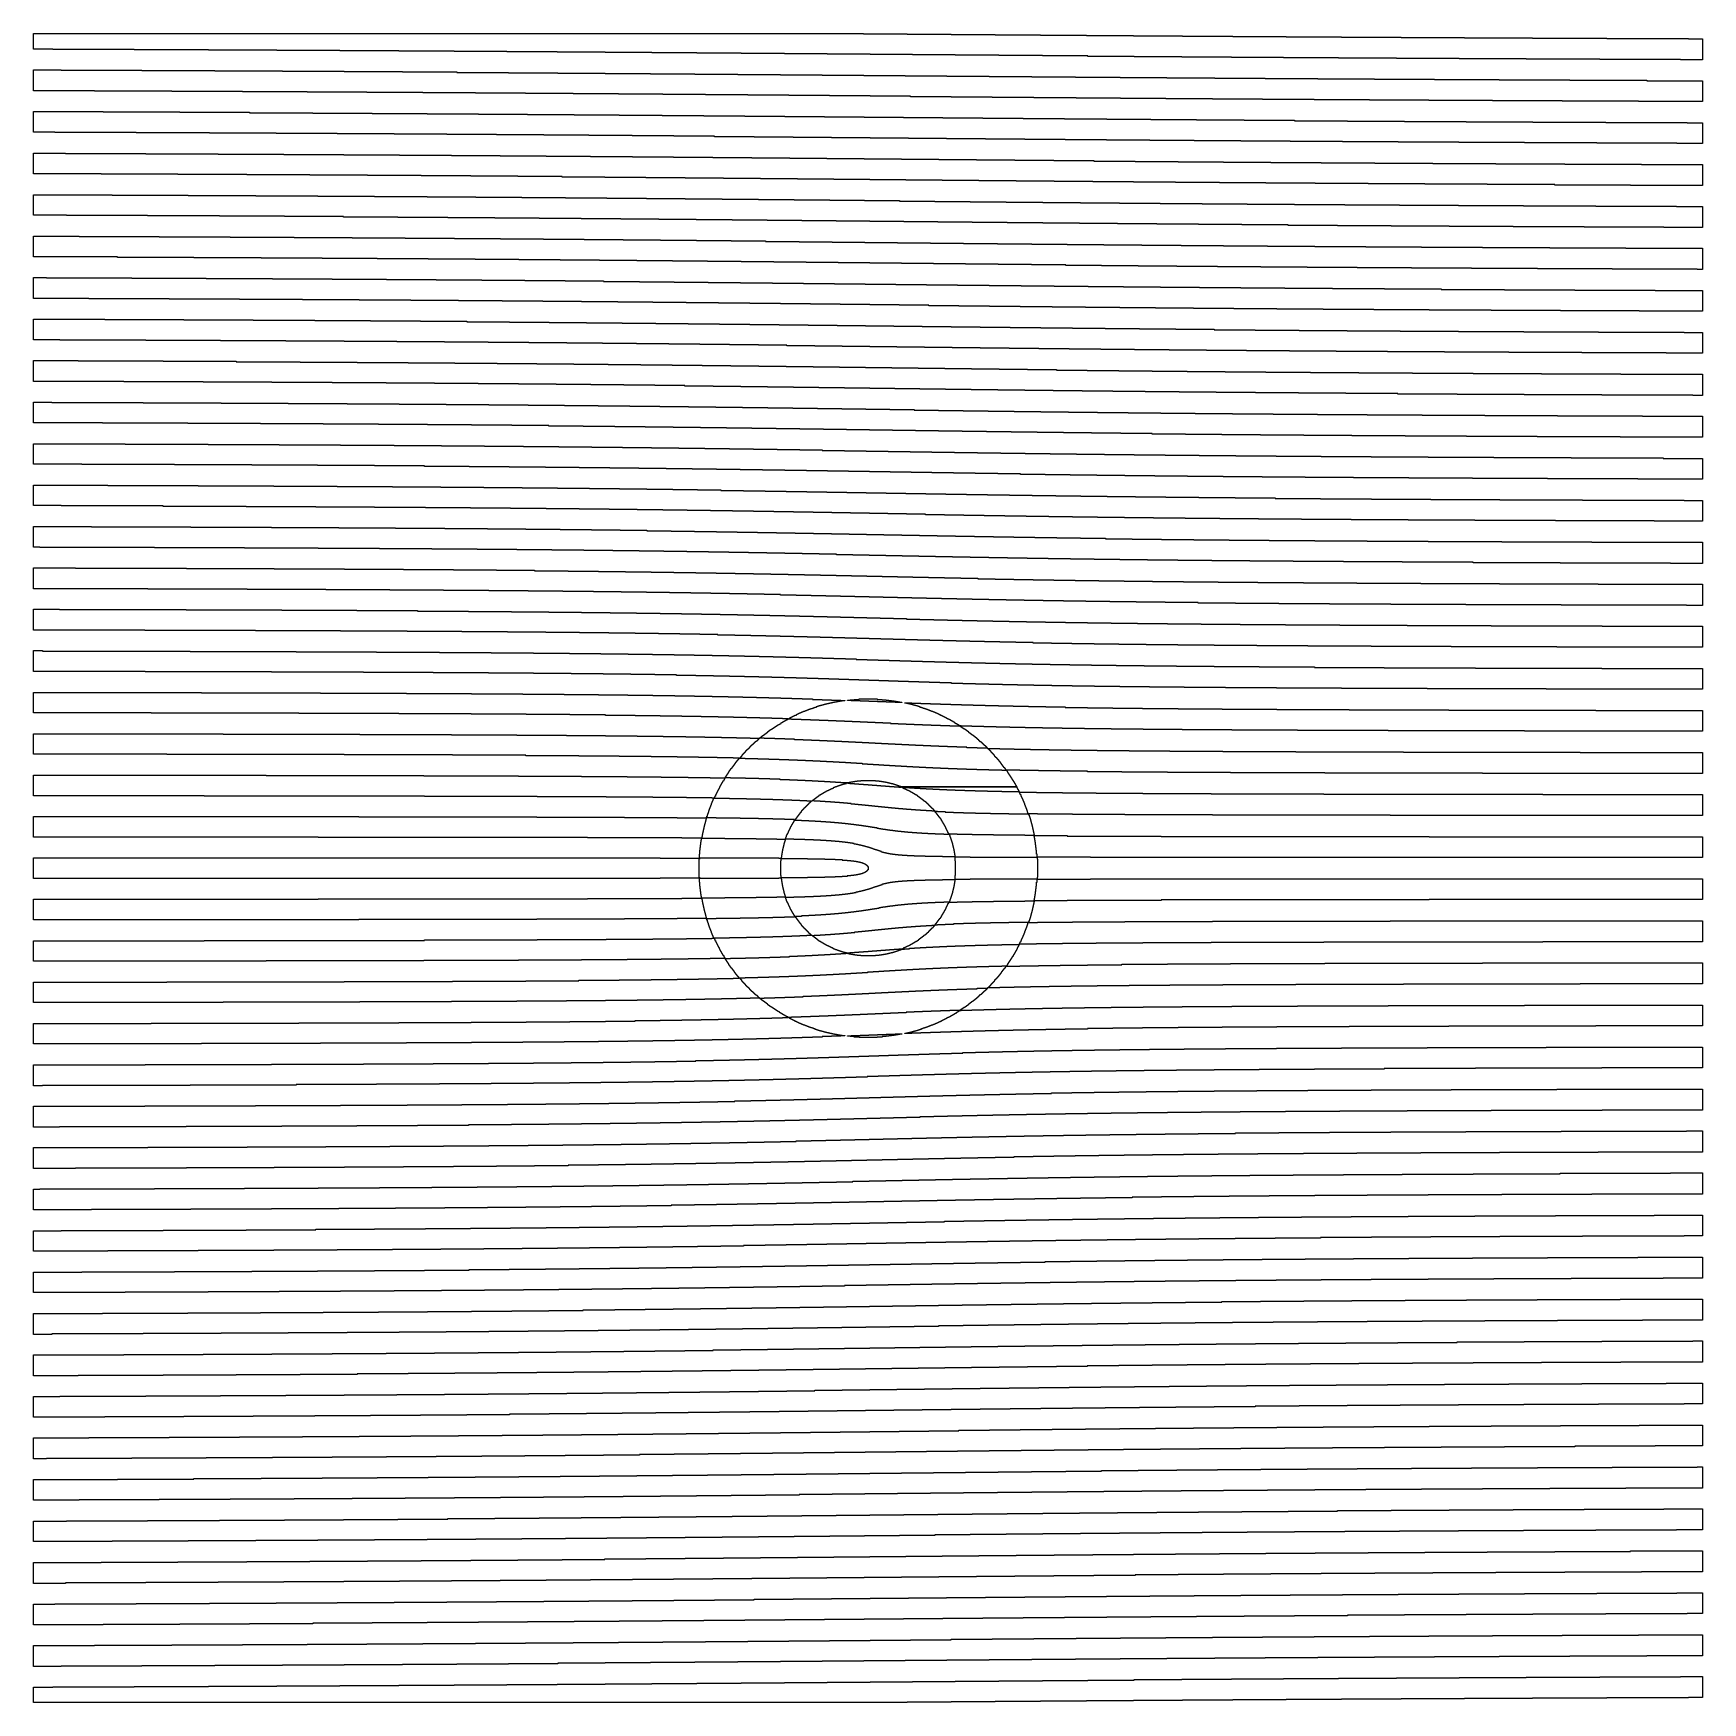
# Model space of a CAD drawing. Extents: x 600 to 5400, y 600 to 5400.
import ezdxf

# ---------------------------------------------------------------- set-up
doc = ezdxf.new("R2010")
doc.units = 0
doc.layers.add('LG_12_W500_ZP600_INV_LG', color=5, linetype='CONTINUOUS')

msp = doc.modelspace()

# ---------------------------------------------------------------- linework, layer by layer
at = {"layer": 'LG_12_W500_ZP600_INV_LG'}
for points in [[(2987, 5400), (2987, 5399), (3113, 5399), (3113, 5398), (3239, 5398), (3239, 5397), (3366, 5397), (3366, 5396), (3496, 5396), (3496, 5395), (3628, 5395), (3628, 5394), (3763, 5394), (3763, 5393), (3904, 5393), (3904, 5392), (4049, 5392), (4049, 5391), (4202, 5391), (4202, 5390), (4362, 5390), (4362, 5389), (4533, 5389), (4533, 5388), (4715, 5388), (4715, 5387), (4911, 5387), (4911, 5386), (5125, 5386), (5125, 5385), (5359, 5385), (5359, 5384), (5400, 5384), (5400, 5324), (5336, 5324), (5336, 5325), (5104, 5325), (5104, 5326), (4893, 5326), (4893, 5327), (4700, 5327), (4700, 5328), (4520, 5328), (4520, 5329), (4353, 5329), (4353, 5330), (4195, 5330), (4195, 5331), (4045, 5331), (4045, 5332), (3902, 5332), (3902, 5333), (3765, 5333), (3765, 5334), (3632, 5334), (3632, 5335), (3502, 5335), (3502, 5336), (3376, 5336), (3376, 5337), (3251, 5337), (3251, 5338), (3128, 5338), (3128, 5339), (3006, 5339), (3006, 5340), (2883, 5340), (2883, 5341), (2760, 5341), (2760, 5342), (2635, 5342), (2635, 5343), (2508, 5343), (2508, 5344), (2378, 5344), (2378, 5345), (2244, 5345), (2244, 5346), (2106, 5346), (2106, 5347), (1961, 5347), (1961, 5348), (1810, 5348), (1810, 5349), (1651, 5349), (1651, 5350), (1481, 5350), (1481, 5351), (1300, 5351), (1300, 5352), (1104, 5352), (1104, 5353), (890, 5353), (890, 5354), (656, 5354), (656, 5355), (600, 5355), (600, 5400)], [(680, 5295), (680, 5294), (912, 5294), (912, 5293), (1122, 5293), (1122, 5292), (1316, 5292), (1316, 5291), (1494, 5291), (1494, 5290), (1661, 5290), (1661, 5289), (1818, 5289), (1818, 5288), (1966, 5288), (1966, 5287), (2108, 5287), (2108, 5286), (2244, 5286), (2244, 5285), (2375, 5285), (2375, 5284), (2502, 5284), (2502, 5283), (2626, 5283), (2626, 5282), (2748, 5282), (2748, 5281), (2868, 5281), (2868, 5280), (2988, 5280), (2988, 5279), (3107, 5279), (3107, 5278), (3227, 5278), (3227, 5277), (3348, 5277), (3348, 5276), (3471, 5276), (3471, 5275), (3597, 5275), (3597, 5274), (3725, 5274), (3725, 5273), (3859, 5273), (3859, 5272), (3997, 5272), (3997, 5271), (4142, 5271), (4142, 5270), (4294, 5270), (4294, 5269), (4456, 5269), (4456, 5268), (4629, 5268), (4629, 5267), (4815, 5267), (4815, 5266), (5018, 5266), (5018, 5265), (5240, 5265), (5240, 5264), (5400, 5264), (5400, 5204), (5216, 5204), (5216, 5205), (4996, 5205), (4996, 5206), (4796, 5206), (4796, 5207), (4613, 5207), (4613, 5208), (4442, 5208), (4442, 5209), (4283, 5209), (4283, 5210), (4134, 5210), (4134, 5211), (3991, 5211), (3991, 5212), (3856, 5212), (3856, 5213), (3726, 5213), (3726, 5214), (3599, 5214), (3599, 5215), (3477, 5215), (3477, 5216), (3357, 5216), (3357, 5217), (3239, 5217), (3239, 5218), (3122, 5218), (3122, 5219), (3006, 5219), (3006, 5220), (2889, 5220), (2889, 5221), (2772, 5221), (2772, 5222), (2654, 5222), (2654, 5223), (2533, 5223), (2533, 5224), (2410, 5224), (2410, 5225), (2283, 5225), (2283, 5226), (2152, 5226), (2152, 5227), (2015, 5227), (2015, 5228), (1871, 5228), (1871, 5229), (1720, 5229), (1720, 5230), (1559, 5230), (1559, 5231), (1387, 5231), (1387, 5232), (1201, 5232), (1201, 5233), (998, 5233), (998, 5234), (776, 5234), (776, 5235), (600, 5235), (600, 5295)], [(801, 5175), (801, 5174), (1021, 5174), (1021, 5173), (1221, 5173), (1221, 5172), (1404, 5172), (1404, 5171), (1574, 5171), (1574, 5170), (1732, 5170), (1732, 5169), (1880, 5169), (1880, 5168), (2021, 5168), (2021, 5167), (2155, 5167), (2155, 5166), (2284, 5166), (2284, 5165), (2408, 5165), (2408, 5164), (2528, 5164), (2528, 5163), (2646, 5163), (2646, 5162), (2761, 5162), (2761, 5161), (2875, 5161), (2875, 5160), (2989, 5160), (2989, 5159), (3102, 5159), (3102, 5158), (3215, 5158), (3215, 5157), (3330, 5157), (3330, 5156), (3446, 5156), (3446, 5155), (3565, 5155), (3565, 5154), (3687, 5154), (3687, 5153), (3813, 5153), (3813, 5152), (3945, 5152), (3945, 5151), (4082, 5151), (4082, 5150), (4226, 5150), (4226, 5149), (4379, 5149), (4379, 5148), (4543, 5148), (4543, 5147), (4720, 5147), (4720, 5146), (4912, 5146), (4912, 5145), (5122, 5145), (5122, 5144), (5356, 5144), (5356, 5143), (5400, 5143), (5400, 5083), (5326, 5083), (5326, 5084), (5096, 5084), (5096, 5085), (4888, 5085), (4888, 5086), (4699, 5086), (4699, 5087), (4525, 5087), (4525, 5088), (4364, 5088), (4364, 5089), (4214, 5089), (4214, 5090), (4072, 5090), (4072, 5091), (3938, 5091), (3938, 5092), (3810, 5092), (3810, 5093), (3686, 5093), (3686, 5094), (3567, 5094), (3567, 5095), (3451, 5095), (3451, 5096), (3338, 5096), (3338, 5097), (3226, 5097), (3226, 5098), (3116, 5098), (3116, 5099), (3006, 5099), (3006, 5100), (2895, 5100), (2895, 5101), (2785, 5101), (2785, 5102), (2673, 5102), (2673, 5103), (2559, 5103), (2559, 5104), (2442, 5104), (2442, 5105), (2322, 5105), (2322, 5106), (2197, 5106), (2197, 5107), (2068, 5107), (2068, 5108), (1932, 5108), (1932, 5109), (1789, 5109), (1789, 5110), (1637, 5110), (1637, 5111), (1474, 5111), (1474, 5112), (1298, 5112), (1298, 5113), (1106, 5113), (1106, 5114), (896, 5114), (896, 5115), (662, 5115), (662, 5116), (600, 5116), (600, 5175)], [(692, 5056), (692, 5055), (923, 5055), (923, 5054), (1131, 5054), (1131, 5053), (1320, 5053), (1320, 5052), (1493, 5052), (1493, 5051), (1653, 5051), (1653, 5050), (1802, 5050), (1802, 5049), (1942, 5049), (1942, 5048), (2075, 5048), (2075, 5047), (2202, 5047), (2202, 5046), (2323, 5046), (2323, 5045), (2441, 5045), (2441, 5044), (2554, 5044), (2554, 5043), (2666, 5043), (2666, 5042), (2775, 5042), (2775, 5041), (2882, 5041), (2882, 5040), (2989, 5040), (2989, 5039), (3096, 5039), (3096, 5038), (3204, 5038), (3204, 5037), (3312, 5037), (3312, 5036), (3422, 5036), (3422, 5035), (3534, 5035), (3534, 5034), (3649, 5034), (3649, 5033), (3768, 5033), (3768, 5032), (3892, 5032), (3892, 5031), (4022, 5031), (4022, 5030), (4158, 5030), (4158, 5029), (4303, 5029), (4303, 5028), (4457, 5028), (4457, 5027), (4624, 5027), (4624, 5026), (4805, 5026), (4805, 5025), (5004, 5025), (5004, 5024), (5224, 5024), (5224, 5023), (5400, 5023), (5400, 4963), (5193, 4963), (5193, 4964), (4975, 4964), (4975, 4965), (4780, 4965), (4780, 4966), (4601, 4966), (4601, 4967), (4438, 4967), (4438, 4968), (4286, 4968), (4286, 4969), (4144, 4969), (4144, 4970), (4011, 4970), (4011, 4971), (3884, 4971), (3884, 4972), (3763, 4972), (3763, 4973), (3647, 4973), (3647, 4974), (3535, 4974), (3535, 4975), (3426, 4975), (3426, 4976), (3319, 4976), (3319, 4977), (3213, 4977), (3213, 4978), (3109, 4978), (3109, 4979), (3005, 4979), (3005, 4980), (2902, 4980), (2902, 4981), (2797, 4981), (2797, 4982), (2691, 4982), (2691, 4983), (2584, 4983), (2584, 4984), (2474, 4984), (2474, 4985), (2361, 4985), (2361, 4986), (2243, 4986), (2243, 4987), (2121, 4987), (2121, 4988), (1993, 4988), (1993, 4989), (1858, 4989), (1858, 4990), (1715, 4990), (1715, 4991), (1561, 4991), (1561, 4992), (1395, 4992), (1395, 4993), (1214, 4993), (1214, 4994), (1015, 4994), (1015, 4995), (795, 4995), (795, 4996), (600, 4996), (600, 5056)], [(827, 4936), (827, 4935), (1045, 4935), (1045, 4934), (1240, 4934), (1240, 4933), (1418, 4933), (1418, 4932), (1581, 4932), (1581, 4931), (1732, 4931), (1732, 4930), (1872, 4930), (1872, 4929), (2005, 4929), (2005, 4928), (2130, 4928), (2130, 4927), (2249, 4927), (2249, 4926), (2363, 4926), (2363, 4925), (2474, 4925), (2474, 4924), (2581, 4924), (2581, 4923), (2685, 4923), (2685, 4922), (2788, 4922), (2788, 4921), (2890, 4921), (2890, 4920), (2990, 4920), (2990, 4919), (3091, 4919), (3091, 4918), (3192, 4918), (3192, 4917), (3294, 4917), (3294, 4916), (3397, 4916), (3397, 4915), (3503, 4915), (3503, 4914), (3611, 4914), (3611, 4913), (3723, 4913), (3723, 4912), (3840, 4912), (3840, 4911), (3961, 4911), (3961, 4910), (4090, 4910), (4090, 4909), (4226, 4909), (4226, 4908), (4371, 4908), (4371, 4907), (4528, 4907), (4528, 4906), (4698, 4906), (4698, 4905), (4885, 4905), (4885, 4904), (5093, 4904), (5093, 4903), (5325, 4903), (5325, 4902), (5400, 4902), (5400, 4842), (5288, 4842), (5288, 4843), (5059, 4843), (5059, 4844), (4855, 4844), (4855, 4845), (4671, 4845), (4671, 4846), (4504, 4846), (4504, 4847), (4350, 4847), (4350, 4848), (4208, 4848), (4208, 4849), (4075, 4849), (4075, 4850), (3950, 4850), (3950, 4851), (3831, 4851), (3831, 4852), (3717, 4852), (3717, 4853), (3608, 4853), (3608, 4854), (3503, 4854), (3503, 4855), (3400, 4855), (3400, 4856), (3300, 4856), (3300, 4857), (3201, 4857), (3201, 4858), (3103, 4858), (3103, 4859), (3005, 4859), (3005, 4860), (2908, 4860), (2908, 4861), (2810, 4861), (2810, 4862), (2710, 4862), (2710, 4863), (2609, 4863), (2609, 4864), (2506, 4864), (2506, 4865), (2399, 4865), (2399, 4866), (2289, 4866), (2289, 4867), (2175, 4867), (2175, 4868), (2054, 4868), (2054, 4869), (1927, 4869), (1927, 4870), (1792, 4870), (1792, 4871), (1648, 4871), (1648, 4872), (1492, 4872), (1492, 4873), (1322, 4873), (1322, 4874), (1135, 4874), (1135, 4875), (928, 4875), (928, 4876), (695, 4876), (695, 4877), (600, 4877), (600, 4936)], [(732, 4817), (732, 4816), (962, 4816), (962, 4815), (1166, 4815), (1166, 4814), (1350, 4814), (1350, 4813), (1517, 4813), (1517, 4812), (1669, 4812), (1669, 4811), (1811, 4811), (1811, 4810), (1943, 4810), (1943, 4809), (2067, 4809), (2067, 4808), (2184, 4808), (2184, 4807), (2296, 4807), (2296, 4806), (2403, 4806), (2403, 4805), (2507, 4805), (2507, 4804), (2607, 4804), (2607, 4803), (2705, 4803), (2705, 4802), (2802, 4802), (2802, 4801), (2897, 4801), (2897, 4800), (2991, 4800), (2991, 4799), (3085, 4799), (3085, 4798), (3180, 4798), (3180, 4797), (3275, 4797), (3275, 4796), (3372, 4796), (3372, 4795), (3471, 4795), (3471, 4794), (3573, 4794), (3573, 4793), (3678, 4793), (3678, 4792), (3787, 4792), (3787, 4791), (3901, 4791), (3901, 4790), (4022, 4790), (4022, 4789), (4149, 4789), (4149, 4788), (4285, 4788), (4285, 4787), (4432, 4787), (4432, 4786), (4592, 4786), (4592, 4785), (4767, 4785), (4767, 4784), (4961, 4784), (4961, 4783), (5179, 4783), (5179, 4782), (5400, 4782), (5400, 4721), (5384, 4721), (5384, 4722), (5140, 4722), (5140, 4723), (4925, 4723), (4925, 4724), (4735, 4724), (4735, 4725), (4563, 4725), (4563, 4726), (4407, 4726), (4407, 4727), (4263, 4727), (4263, 4728), (4130, 4728), (4130, 4729), (4005, 4729), (4005, 4730), (3888, 4730), (3888, 4731), (3777, 4731), (3777, 4732), (3671, 4732), (3671, 4733), (3569, 4733), (3569, 4734), (3470, 4734), (3470, 4735), (3374, 4735), (3374, 4736), (3280, 4736), (3280, 4737), (3188, 4737), (3188, 4738), (3096, 4738), (3096, 4739), (3005, 4739), (3005, 4740), (2914, 4740), (2914, 4741), (2822, 4741), (2822, 4742), (2729, 4742), (2729, 4743), (2635, 4743), (2635, 4744), (2538, 4744), (2538, 4745), (2438, 4745), (2438, 4746), (2335, 4746), (2335, 4747), (2228, 4747), (2228, 4748), (2115, 4748), (2115, 4749), (1996, 4749), (1996, 4750), (1870, 4750), (1870, 4751), (1735, 4751), (1735, 4752), (1589, 4752), (1589, 4753), (1430, 4753), (1430, 4754), (1255, 4754), (1255, 4755), (1061, 4755), (1061, 4756), (842, 4756), (842, 4757), (600, 4757), (600, 4817)], [(638, 4698), (638, 4697), (883, 4697), (883, 4696), (1097, 4696), (1097, 4695), (1288, 4695), (1288, 4694), (1459, 4694), (1459, 4693), (1615, 4693), (1615, 4692), (1758, 4692), (1758, 4691), (1890, 4691), (1890, 4690), (2013, 4690), (2013, 4689), (2129, 4689), (2129, 4688), (2239, 4688), (2239, 4687), (2343, 4687), (2343, 4686), (2443, 4686), (2443, 4685), (2540, 4685), (2540, 4684), (2633, 4684), (2633, 4683), (2725, 4683), (2725, 4682), (2815, 4682), (2815, 4681), (2904, 4681), (2904, 4680), (2992, 4680), (2992, 4679), (3080, 4679), (3080, 4678), (3168, 4678), (3168, 4677), (3257, 4677), (3257, 4676), (3348, 4676), (3348, 4675), (3440, 4675), (3440, 4674), (3535, 4674), (3535, 4673), (3633, 4673), (3633, 4672), (3735, 4672), (3735, 4671), (3841, 4671), (3841, 4670), (3953, 4670), (3953, 4669), (4072, 4669), (4072, 4668), (4199, 4668), (4199, 4667), (4336, 4667), (4336, 4666), (4485, 4666), (4485, 4665), (4648, 4665), (4648, 4664), (4830, 4664), (4830, 4663), (5033, 4663), (5033, 4662), (5264, 4662), (5264, 4661), (5400, 4661), (5400, 4601), (5218, 4601), (5218, 4602), (4991, 4602), (4991, 4603), (4792, 4603), (4792, 4604), (4614, 4604), (4614, 4605), (4455, 4605), (4455, 4606), (4309, 4606), (4309, 4607), (4176, 4607), (4176, 4608), (4052, 4608), (4052, 4609), (3936, 4609), (3936, 4610), (3827, 4610), (3827, 4611), (3724, 4611), (3724, 4612), (3625, 4612), (3625, 4613), (3530, 4613), (3530, 4614), (3438, 4614), (3438, 4615), (3349, 4615), (3349, 4616), (3261, 4616), (3261, 4617), (3175, 4617), (3175, 4618), (3090, 4618), (3090, 4619), (3005, 4619), (3005, 4620), (2920, 4620), (2920, 4621), (2835, 4621), (2835, 4622), (2748, 4622), (2748, 4623), (2660, 4623), (2660, 4624), (2570, 4624), (2570, 4625), (2477, 4625), (2477, 4626), (2381, 4626), (2381, 4627), (2281, 4627), (2281, 4628), (2176, 4628), (2176, 4629), (2065, 4629), (2065, 4630), (1948, 4630), (1948, 4631), (1822, 4631), (1822, 4632), (1685, 4632), (1685, 4633), (1537, 4633), (1537, 4634), (1374, 4634), (1374, 4635), (1193, 4635), (1193, 4636), (990, 4636), (990, 4637), (759, 4637), (759, 4638), (600, 4638), (600, 4698)], [(805, 4578), (805, 4577), (1033, 4577), (1033, 4576), (1232, 4576), (1232, 4575), (1409, 4575), (1409, 4574), (1569, 4574), (1569, 4573), (1713, 4573), (1713, 4572), (1846, 4572), (1846, 4571), (1969, 4571), (1969, 4570), (2083, 4570), (2083, 4569), (2191, 4569), (2191, 4568), (2293, 4568), (2293, 4567), (2390, 4567), (2390, 4566), (2483, 4566), (2483, 4565), (2573, 4565), (2573, 4564), (2660, 4564), (2660, 4563), (2745, 4563), (2745, 4562), (2828, 4562), (2828, 4561), (2911, 4561), (2911, 4560), (2993, 4560), (2993, 4559), (3074, 4559), (3074, 4558), (3156, 4558), (3156, 4557), (3239, 4557), (3239, 4556), (3323, 4556), (3323, 4555), (3409, 4555), (3409, 4554), (3497, 4554), (3497, 4553), (3588, 4553), (3588, 4552), (3682, 4552), (3682, 4551), (3781, 4551), (3781, 4550), (3885, 4550), (3885, 4549), (3995, 4549), (3995, 4548), (4113, 4548), (4113, 4547), (4240, 4547), (4240, 4546), (4378, 4546), (4378, 4545), (4530, 4545), (4530, 4544), (4698, 4544), (4698, 4543), (4886, 4543), (4886, 4542), (5101, 4542), (5101, 4541), (5347, 4541), (5347, 4540), (5400, 4540), (5400, 4480), (5295, 4480), (5295, 4481), (5053, 4481), (5053, 4482), (4843, 4482), (4843, 4483), (4658, 4483), (4658, 4484), (4494, 4484), (4494, 4485), (4346, 4485), (4346, 4486), (4212, 4486), (4212, 4487), (4088, 4487), (4088, 4488), (3973, 4488), (3973, 4489), (3866, 4489), (3866, 4490), (3766, 4490), (3766, 4491), (3670, 4491), (3670, 4492), (3578, 4492), (3578, 4493), (3491, 4493), (3491, 4494), (3406, 4494), (3406, 4495), (3323, 4495), (3323, 4496), (3242, 4496), (3242, 4497), (3162, 4497), (3162, 4498), (3083, 4498), (3083, 4499), (3005, 4499), (3005, 4500), (2926, 4500), (2926, 4501), (2847, 4501), (2847, 4502), (2767, 4502), (2767, 4503), (2685, 4503), (2685, 4504), (2602, 4504), (2602, 4505), (2516, 4505), (2516, 4506), (2427, 4506), (2427, 4507), (2334, 4507), (2334, 4508), (2237, 4508), (2237, 4509), (2134, 4509), (2134, 4510), (2025, 4510), (2025, 4511), (1908, 4511), (1908, 4512), (1782, 4512), (1782, 4513), (1645, 4513), (1645, 4514), (1494, 4514), (1494, 4515), (1326, 4515), (1326, 4516), (1138, 4516), (1138, 4517), (923, 4517), (923, 4518), (676, 4518), (676, 4519), (600, 4519), (600, 4578)], [(729, 4459), (729, 4458), (973, 4458), (973, 4457), (1183, 4457), (1183, 4456), (1367, 4456), (1367, 4455), (1531, 4455), (1531, 4454), (1678, 4454), (1678, 4453), (1812, 4453), (1812, 4452), (1934, 4452), (1934, 4451), (2048, 4451), (2048, 4450), (2154, 4450), (2154, 4449), (2253, 4449), (2253, 4448), (2347, 4448), (2347, 4447), (2437, 4447), (2437, 4446), (2523, 4446), (2523, 4445), (2606, 4445), (2606, 4444), (2686, 4444), (2686, 4443), (2765, 4443), (2765, 4442), (2842, 4442), (2842, 4441), (2918, 4441), (2918, 4440), (2993, 4440), (2993, 4439), (3069, 4439), (3069, 4438), (3144, 4438), (3144, 4437), (3221, 4437), (3221, 4436), (3298, 4436), (3298, 4435), (3377, 4435), (3377, 4434), (3459, 4434), (3459, 4433), (3542, 4433), (3542, 4432), (3630, 4432), (3630, 4431), (3721, 4431), (3721, 4430), (3817, 4430), (3817, 4429), (3918, 4429), (3918, 4428), (4027, 4428), (4027, 4427), (4144, 4427), (4144, 4426), (4272, 4426), (4272, 4425), (4411, 4425), (4411, 4424), (4566, 4424), (4566, 4423), (4740, 4423), (4740, 4422), (4937, 4422), (4937, 4421), (5165, 4421), (5165, 4420), (5400, 4420), (5400, 4359), (5372, 4359), (5372, 4360), (5110, 4360), (5110, 4361), (4887, 4361), (4887, 4362), (4694, 4362), (4694, 4363), (4524, 4363), (4524, 4364), (4374, 4364), (4374, 4365), (4238, 4365), (4238, 4366), (4114, 4366), (4114, 4367), (4001, 4367), (4001, 4368), (3895, 4368), (3895, 4369), (3797, 4369), (3797, 4370), (3704, 4370), (3704, 4371), (3616, 4371), (3616, 4372), (3532, 4372), (3532, 4373), (3451, 4373), (3451, 4374), (3373, 4374), (3373, 4375), (3297, 4375), (3297, 4376), (3223, 4376), (3223, 4377), (3149, 4377), (3149, 4378), (3077, 4378), (3077, 4379), (3005, 4379), (3005, 4380), (2932, 4380), (2932, 4381), (2859, 4381), (2859, 4382), (2786, 4382), (2786, 4383), (2711, 4383), (2711, 4384), (2634, 4384), (2634, 4385), (2555, 4385), (2555, 4386), (2473, 4386), (2473, 4387), (2387, 4387), (2387, 4388), (2298, 4388), (2298, 4389), (2203, 4389), (2203, 4390), (2103, 4390), (2103, 4391), (1995, 4391), (1995, 4392), (1879, 4392), (1879, 4393), (1753, 4393), (1753, 4394), (1614, 4394), (1614, 4395), (1459, 4395), (1459, 4396), (1286, 4396), (1286, 4397), (1088, 4397), (1088, 4398), (860, 4398), (860, 4399), (600, 4399), (600, 4459)], [(653, 4340), (653, 4339), (916, 4339), (916, 4338), (1140, 4338), (1140, 4337), (1333, 4337), (1333, 4336), (1502, 4336), (1502, 4335), (1652, 4335), (1652, 4334), (1787, 4334), (1787, 4333), (1910, 4333), (1910, 4332), (2023, 4332), (2023, 4331), (2127, 4331), (2127, 4330), (2224, 4330), (2224, 4329), (2315, 4329), (2315, 4328), (2401, 4328), (2401, 4327), (2484, 4327), (2484, 4326), (2562, 4326), (2562, 4325), (2639, 4325), (2639, 4324), (2712, 4324), (2712, 4323), (2784, 4323), (2784, 4322), (2855, 4322), (2855, 4321), (2925, 4321), (2925, 4320), (2994, 4320), (2994, 4319), (3063, 4319), (3063, 4318), (3133, 4318), (3133, 4317), (3203, 4317), (3203, 4316), (3274, 4316), (3274, 4315), (3346, 4315), (3346, 4314), (3420, 4314), (3420, 4313), (3497, 4313), (3497, 4312), (3577, 4312), (3577, 4311), (3660, 4311), (3660, 4310), (3748, 4310), (3748, 4309), (3842, 4309), (3842, 4308), (3941, 4308), (3941, 4307), (4048, 4307), (4048, 4306), (4165, 4306), (4165, 4305), (4293, 4305), (4293, 4304), (4435, 4304), (4435, 4303), (4594, 4303), (4594, 4302), (4774, 4302), (4774, 4301), (4983, 4301), (4983, 4300), (5227, 4300), (5227, 4299), (5400, 4299), (5400, 4239), (5163, 4239), (5163, 4240), (4924, 4240), (4924, 4241), (4721, 4241), (4721, 4242), (4545, 4242), (4545, 4243), (4391, 4243), (4391, 4244), (4253, 4244), (4253, 4245), (4129, 4245), (4129, 4246), (4017, 4246), (4017, 4247), (3913, 4247), (3913, 4248), (3817, 4248), (3817, 4249), (3727, 4249), (3727, 4250), (3643, 4250), (3643, 4251), (3562, 4251), (3562, 4252), (3486, 4252), (3486, 4253), (3412, 4253), (3412, 4254), (3341, 4254), (3341, 4255), (3271, 4255), (3271, 4256), (3203, 4256), (3203, 4257), (3137, 4257), (3137, 4258), (3070, 4258), (3070, 4259), (3004, 4259), (3004, 4260), (2938, 4260), (2938, 4261), (2872, 4261), (2872, 4262), (2804, 4262), (2804, 4263), (2736, 4263), (2736, 4264), (2666, 4264), (2666, 4265), (2593, 4265), (2593, 4266), (2518, 4266), (2518, 4267), (2440, 4267), (2440, 4268), (2359, 4268), (2359, 4269), (2272, 4269), (2272, 4270), (2181, 4270), (2181, 4271), (2082, 4271), (2082, 4272), (1976, 4272), (1976, 4273), (1860, 4273), (1860, 4274), (1733, 4274), (1733, 4275), (1592, 4275), (1592, 4276), (1433, 4276), (1433, 4277), (1253, 4277), (1253, 4278), (1044, 4278), (1044, 4279), (799, 4279), (799, 4280), (600, 4280), (600, 4340)], [(864, 4220), (864, 4219), (1103, 4219), (1103, 4218), (1307, 4218), (1307, 4217), (1483, 4217), (1483, 4216), (1637, 4216), (1637, 4215), (1774, 4215), (1774, 4214), (1897, 4214), (1897, 4213), (2009, 4213), (2009, 4212), (2111, 4212), (2111, 4211), (2206, 4211), (2206, 4210), (2294, 4210), (2294, 4209), (2377, 4209), (2377, 4208), (2456, 4208), (2456, 4207), (2531, 4207), (2531, 4206), (2602, 4206), (2602, 4205), (2671, 4205), (2671, 4204), (2739, 4204), (2739, 4203), (2804, 4203), (2804, 4202), (2868, 4202), (2868, 4201), (2932, 4201), (2932, 4200), (2995, 4200), (2995, 4199), (3058, 4199), (3058, 4198), (3121, 4198), (3121, 4197), (3184, 4197), (3184, 4196), (3249, 4196), (3249, 4195), (3315, 4195), (3315, 4194), (3382, 4194), (3382, 4193), (3452, 4193), (3452, 4192), (3524, 4192), (3524, 4191), (3600, 4191), (3600, 4190), (3680, 4190), (3680, 4189), (3765, 4189), (3765, 4188), (3855, 4188), (3855, 4187), (3952, 4187), (3952, 4186), (4058, 4186), (4058, 4185), (4174, 4185), (4174, 4184), (4303, 4184), (4303, 4183), (4447, 4183), (4447, 4182), (4611, 4182), (4611, 4181), (4800, 4181), (4800, 4180), (5022, 4180), (5022, 4179), (5287, 4179), (5287, 4178), (5400, 4178), (5400, 4118), (5214, 4118), (5214, 4119), (4954, 4119), (4954, 4120), (4738, 4120), (4738, 4121), (4555, 4121), (4555, 4122), (4396, 4122), (4396, 4123), (4257, 4123), (4257, 4124), (4133, 4124), (4133, 4125), (4021, 4125), (4021, 4126), (3919, 4126), (3919, 4127), (3825, 4127), (3825, 4128), (3739, 4128), (3739, 4129), (3658, 4129), (3658, 4130), (3581, 4130), (3581, 4131), (3509, 4131), (3509, 4132), (3439, 4132), (3439, 4133), (3373, 4133), (3373, 4134), (3308, 4134), (3308, 4135), (3246, 4135), (3246, 4136), (3184, 4136), (3184, 4137), (3124, 4137), (3124, 4138), (3064, 4138), (3064, 4139), (3004, 4139), (3004, 4140), (2944, 4140), (2944, 4141), (2884, 4141), (2884, 4142), (2823, 4142), (2823, 4143), (2761, 4143), (2761, 4144), (2697, 4144), (2697, 4145), (2632, 4145), (2632, 4146), (2564, 4146), (2564, 4147), (2494, 4147), (2494, 4148), (2420, 4148), (2420, 4149), (2341, 4149), (2341, 4150), (2258, 4150), (2258, 4151), (2169, 4151), (2169, 4152), (2073, 4152), (2073, 4153), (1968, 4153), (1968, 4154), (1853, 4154), (1853, 4155), (1725, 4155), (1725, 4156), (1581, 4156), (1581, 4157), (1417, 4157), (1417, 4158), (1228, 4158), (1228, 4159), (1006, 4159), (1006, 4160), (739, 4160), (739, 4161), (600, 4161), (600, 4220)], [(814, 4101), (814, 4100), (1074, 4100), (1074, 4099), (1291, 4099), (1291, 4098), (1474, 4098), (1474, 4097), (1633, 4097), (1633, 4096), (1772, 4096), (1772, 4095), (1895, 4095), (1895, 4094), (2006, 4094), (2006, 4093), (2107, 4093), (2107, 4092), (2199, 4092), (2199, 4091), (2285, 4091), (2285, 4090), (2364, 4090), (2364, 4089), (2439, 4089), (2439, 4088), (2510, 4088), (2510, 4087), (2577, 4087), (2577, 4086), (2642, 4086), (2642, 4085), (2704, 4085), (2704, 4084), (2765, 4084), (2765, 4083), (2824, 4083), (2824, 4082), (2882, 4082), (2882, 4081), (2939, 4081), (2939, 4080), (2995, 4080), (2995, 4079), (3052, 4079), (3052, 4078), (3109, 4078), (3109, 4077), (3166, 4077), (3166, 4076), (3224, 4076), (3224, 4075), (3283, 4075), (3283, 4074), (3344, 4074), (3344, 4073), (3407, 4073), (3407, 4072), (3472, 4072), (3472, 4071), (3540, 4071), (3540, 4070), (3612, 4070), (3612, 4069), (3688, 4069), (3688, 4068), (3769, 4068), (3769, 4067), (3856, 4067), (3856, 4066), (3951, 4066), (3951, 4065), (4056, 4065), (4056, 4064), (4171, 4064), (4171, 4063), (4301, 4063), (4301, 4062), (4448, 4062), (4448, 4061), (4618, 4061), (4618, 4060), (4817, 4060), (4817, 4059), (5055, 4059), (5055, 4058), (5347, 4058), (5347, 4057), (5400, 4057), (5400, 3997), (5261, 3997), (5261, 3998), (4977, 3998), (4977, 3999), (4745, 3999), (4745, 4000), (4553, 4000), (4553, 4001), (4389, 4001), (4389, 4002), (4247, 4002), (4247, 4003), (4123, 4003), (4123, 4004), (4012, 4004), (4012, 4005), (3912, 4005), (3912, 4006), (3821, 4006), (3821, 4007), (3738, 4007), (3738, 4008), (3660, 4008), (3660, 4009), (3588, 4009), (3588, 4010), (3520, 4010), (3520, 4011), (3455, 4011), (3455, 4012), (3393, 4012), (3393, 4013), (3334, 4013), (3334, 4014), (3276, 4014), (3276, 4015), (3220, 4015), (3220, 4016), (3165, 4016), (3165, 4017), (3111, 4017), (3111, 4018), (3057, 4018), (3057, 4019), (3004, 4019), (3004, 4020), (2950, 4020), (2950, 4021), (2896, 4021), (2896, 4022), (2842, 4022), (2842, 4023), (2786, 4023), (2786, 4024), (2729, 4024), (2729, 4025), (2671, 4025), (2671, 4026), (2610, 4026), (2610, 4027), (2547, 4027), (2547, 4028), (2480, 4028), (2480, 4029), (2410, 4029), (2410, 4030), (2336, 4030), (2336, 4031), (2256, 4031), (2256, 4032), (2169, 4032), (2169, 4033), (2075, 4033), (2075, 4034), (1972, 4034), (1972, 4035), (1857, 4035), (1857, 4036), (1728, 4036), (1728, 4037), (1581, 4037), (1581, 4038), (1412, 4038), (1412, 4039), (1212, 4039), (1212, 4040), (973, 4040), (973, 4041), (680, 4041), (680, 4042), (600, 4042), (600, 4101)], [(767, 3982), (767, 3981), (1053, 3981), (1053, 3980), (1285, 3980), (1285, 3979), (1478, 3979), (1478, 3978), (1641, 3978), (1641, 3977), (1783, 3977), (1783, 3976), (1906, 3976), (1906, 3975), (2016, 3975), (2016, 3974), (2115, 3974), (2115, 3973), (2205, 3973), (2205, 3972), (2287, 3972), (2287, 3971), (2364, 3971), (2364, 3970), (2434, 3970), (2434, 3969), (2501, 3969), (2501, 3968), (2564, 3968), (2564, 3967), (2624, 3967), (2624, 3966), (2682, 3966), (2682, 3965), (2737, 3965), (2737, 3964), (2791, 3964), (2791, 3963), (2843, 3963), (2843, 3962), (2895, 3962), (2895, 3961), (2946, 3961), (2946, 3960), (2996, 3960), (2996, 3959), (3046, 3959), (3046, 3958), (3097, 3958), (3097, 3957), (3148, 3957), (3148, 3956), (3199, 3956), (3199, 3955), (3252, 3955), (3252, 3954), (3306, 3954), (3306, 3953), (3361, 3953), (3361, 3952), (3419, 3952), (3419, 3951), (3480, 3951), (3480, 3950), (3543, 3950), (3543, 3949), (3611, 3949), (3611, 3948), (3683, 3948), (3683, 3947), (3760, 3947), (3760, 3946), (3844, 3946), (3844, 3945), (3937, 3945), (3937, 3944), (4039, 3944), (4039, 3943), (4154, 3943), (4154, 3942), (4285, 3942), (4285, 3941), (4435, 3941), (4435, 3940), (4611, 3940), (4611, 3939), (4823, 3939), (4823, 3938), (5081, 3938), (5081, 3937), (5400, 3937), (5400, 3876), (5308, 3876), (5308, 3877), (4990, 3877), (4990, 3878), (4740, 3878), (4740, 3879), (4536, 3879), (4536, 3880), (4367, 3880), (4367, 3881), (4223, 3881), (4223, 3882), (4098, 3882), (4098, 3883), (3989, 3883), (3989, 3884), (3891, 3884), (3891, 3885), (3804, 3885), (3804, 3886), (3724, 3886), (3724, 3887), (3650, 3887), (3650, 3888), (3582, 3888), (3582, 3889), (3518, 3889), (3518, 3890), (3458, 3890), (3458, 3891), (3401, 3891), (3401, 3892), (3347, 3892), (3347, 3893), (3294, 3893), (3294, 3894), (3243, 3894), (3243, 3895), (3194, 3895), (3194, 3896), (3146, 3896), (3146, 3897), (3098, 3897), (3098, 3898), (3051, 3898), (3051, 3899), (3003, 3899), (3003, 3900), (2956, 3900), (2956, 3901), (2909, 3901), (2909, 3902), (2860, 3902), (2860, 3903), (2811, 3903), (2811, 3904), (2761, 3904), (2761, 3905), (2709, 3905), (2709, 3906), (2656, 3906), (2656, 3907), (2600, 3907), (2600, 3908), (2541, 3908), (2541, 3909), (2479, 3909), (2479, 3910), (2413, 3910), (2413, 3911), (2342, 3911), (2342, 3912), (2266, 3912), (2266, 3913), (2183, 3913), (2183, 3914), (2091, 3914), (2091, 3915), (1990, 3915), (1990, 3916), (1876, 3916), (1876, 3917), (1746, 3917), (1746, 3918), (1595, 3918), (1595, 3919), (1419, 3919), (1419, 3920), (1207, 3920), (1207, 3921), (948, 3921), (948, 3922), (619, 3922), (619, 3923), (600, 3923), (600, 3982)], [(721, 3863), (721, 3862), (1040, 3862), (1040, 3861), (1292, 3861), (1292, 3860), (1495, 3860), (1495, 3859), (1664, 3859), (1664, 3858), (1808, 3858), (1808, 3857), (1932, 3857), (1932, 3856), (2041, 3856), (2041, 3855), (2138, 3855), (2138, 3854), (2225, 3854), (2225, 3853), (2303, 3853), (2303, 3852), (2376, 3852), (2376, 3851), (2442, 3851), (2442, 3850), (2505, 3850), (2505, 3849), (2563, 3849), (2563, 3848), (2618, 3848), (2618, 3847), (2671, 3847), (2671, 3846), (2721, 3846), (2721, 3845), (2770, 3845), (2770, 3844), (2817, 3844), (2817, 3843), (2863, 3843), (2863, 3842), (2908, 3842), (2908, 3841), (2953, 3841), (2953, 3840), (2997, 3840), (2997, 3839), (3041, 3839), (3041, 3838), (3085, 3838), (3085, 3837), (3129, 3837), (3129, 3836), (3174, 3836), (3174, 3835), (3220, 3835), (3220, 3834), (3267, 3834), (3267, 3833), (3316, 3833), (3316, 3832), (3366, 3832), (3366, 3831), (3419, 3831), (3419, 3830), (3475, 3830), (3475, 3829), (3534, 3829), (3534, 3828), (3596, 3828), (3596, 3827), (3664, 3827), (3664, 3826), (3737, 3826), (3737, 3825), (3818, 3825), (3818, 3824), (3907, 3824), (3907, 3823), (4007, 3823), (4007, 3822), (4121, 3822), (4121, 3821), (4252, 3821), (4252, 3820), (4406, 3820), (4406, 3819), (4590, 3819), (4590, 3818), (4816, 3818), (4816, 3817), (5100, 3817), (5100, 3816), (5400, 3816), (5400, 3755), (5354, 3755), (5354, 3756), (4993, 3756), (4993, 3757), (4719, 3757), (4719, 3758), (4503, 3758), (4503, 3759), (4327, 3759), (4327, 3760), (4181, 3760), (4181, 3761), (4057, 3761), (4057, 3762), (3949, 3762), (3949, 3763), (3855, 3763), (3855, 3764), (3771, 3764), (3771, 3765), (3695, 3765), (3695, 3766), (3626, 3766), (3626, 3767), (3562, 3767), (3562, 3768), (3504, 3768), (3504, 3769), (3449, 3769), (3449, 3770), (3397, 3770), (3397, 3771), (3347, 3771), (3347, 3772), (3300, 3772), (3300, 3773), (3255, 3773), (3255, 3774), (3211, 3774), (3211, 3775), (3168, 3775), (3168, 3776), (3126, 3776), (3126, 3777), (3085, 3777), (3085, 3778), (3044, 3778), (3044, 3779), (3003, 3779), (3003, 3780), (2962, 3780), (2962, 3781), (2921, 3781), (2921, 3782), (2879, 3782), (2879, 3783), (2837, 3783), (2837, 3784), (2793, 3784), (2793, 3785), (2748, 3785), (2748, 3786), (2701, 3786), (2701, 3787), (2653, 3787), (2653, 3788), (2602, 3788), (2602, 3789), (2548, 3789), (2548, 3790), (2491, 3790), (2491, 3791), (2429, 3791), (2429, 3792), (2363, 3792), (2363, 3793), (2290, 3793), (2290, 3794), (2211, 3794), (2211, 3795), (2122, 3795), (2122, 3796), (2023, 3796), (2023, 3797), (1910, 3797), (1910, 3798), (1779, 3798), (1779, 3799), (1625, 3799), (1625, 3800), (1441, 3800), (1441, 3801), (1215, 3801), (1215, 3802), (929, 3802), (929, 3803), (600, 3803), (600, 3863)], [(675, 3744), (675, 3743), (1039, 3743), (1039, 3742), (1314, 3742), (1314, 3741), (1530, 3741), (1530, 3740), (1705, 3740), (1705, 3739), (1851, 3739), (1851, 3738), (1975, 3738), (1975, 3737), (2082, 3737), (2082, 3736), (2176, 3736), (2176, 3735), (2259, 3735), (2259, 3734), (2334, 3734), (2334, 3733), (2402, 3733), (2402, 3732), (2464, 3732), (2464, 3731), (2521, 3731), (2521, 3730), (2575, 3730), (2575, 3729), (2625, 3729), (2625, 3728), (2672, 3728), (2672, 3727), (2718, 3727), (2718, 3726), (2761, 3726), (2761, 3725), (2803, 3725), (2803, 3724), (2843, 3724), (2843, 3723), (2883, 3723), (2883, 3722), (2921, 3722), (2921, 3721), (2959, 3721), (2959, 3720), (2997, 3720), (2997, 3719), (3035, 3719), (3035, 3718), (3073, 3718), (3073, 3717), (3111, 3717), (3111, 3716), (3149, 3716), (3149, 3715), (3189, 3715), (3189, 3714), (3229, 3714), (3229, 3713), (3271, 3713), (3271, 3712), (3314, 3712), (3314, 3711), (3359, 3711), (3359, 3710), (3406, 3710), (3406, 3709), (3456, 3709), (3456, 3708), (3510, 3708), (3510, 3707), (3568, 3707), (3568, 3706), (3631, 3706), (3631, 3705), (3699, 3705), (3699, 3704), (3775, 3704), (3775, 3703), (3861, 3703), (3861, 3702), (3958, 3702), (3958, 3701), (4070, 3701), (4070, 3700), (4201, 3700), (4201, 3699), (4357, 3699), (4357, 3698), (4550, 3698), (4550, 3697), (4792, 3697), (4792, 3696), (5111, 3696), (5111, 3695), (5400, 3695), (5400, 3635), (4981, 3635), (4981, 3636), (4677, 3636), (4677, 3637), (4447, 3637), (4447, 3638), (4265, 3638), (4265, 3639), (4118, 3639), (4118, 3640), (3995, 3640), (3995, 3641), (3891, 3641), (3891, 3642), (3800, 3642), (3800, 3643), (3721, 3643), (3721, 3644), (3650, 3644), (3650, 3645), (3586, 3645), (3586, 3646), (3528, 3646), (3528, 3647), (3475, 3647), (3475, 3648), (3425, 3648), (3425, 3649), (3379, 3649), (3379, 3650), (3335, 3650), (3335, 3651), (3293, 3651), (3293, 3652), (3254, 3652), (3254, 3653), (3215, 3653), (3215, 3654), (3178, 3654), (3178, 3655), (3142, 3655), (3142, 3656), (3107, 3656), (3107, 3657), (3072, 3657), (3072, 3658), (3037, 3658), (3037, 3659), (3003, 3659), (3003, 3660), (2968, 3660), (2968, 3661), (2933, 3661), (2933, 3662), (2898, 3662), (2898, 3663), (2862, 3663), (2862, 3664), (2825, 3664), (2825, 3665), (2787, 3665), (2787, 3666), (2747, 3666), (2747, 3667), (2706, 3667), (2706, 3668), (2663, 3668), (2663, 3669), (2617, 3669), (2617, 3670), (2568, 3670), (2568, 3671), (2516, 3671), (2516, 3672), (2459, 3672), (2459, 3673), (2398, 3673), (2398, 3674), (2330, 3674), (2330, 3675), (2255, 3675), (2255, 3676), (2170, 3676), (2170, 3677), (2074, 3677), (2074, 3678), (1963, 3678), (1963, 3679), (1832, 3679), (1832, 3680), (1675, 3680), (1675, 3681), (1483, 3681), (1483, 3682), (1239, 3682), (1239, 3683), (920, 3683), (920, 3684), (600, 3684), (600, 3744)], [(626, 3625), (626, 3624), (1051, 3624), (1051, 3623), (1356, 3623), (1356, 3622), (1587, 3622), (1587, 3621), (1768, 3621), (1768, 3620), (1916, 3620), (1916, 3619), (2038, 3619), (2038, 3618), (2142, 3618), (2142, 3617), (2232, 3617), (2232, 3616), (2310, 3616), (2310, 3615), (2380, 3615), (2380, 3614), (2443, 3614), (2443, 3613), (2500, 3613), (2500, 3612), (2552, 3612), (2552, 3611), (2600, 3611), (2600, 3610), (2645, 3610), (2645, 3609), (2687, 3609), (2687, 3608), (2727, 3608), (2727, 3607), (2764, 3607), (2764, 3606), (2801, 3606), (2801, 3605), (2836, 3605), (2836, 3604), (2869, 3604), (2869, 3603), (2902, 3603), (2902, 3602), (2935, 3602), (2935, 3601), (2966, 3601), (2966, 3600), (2998, 3600), (2998, 3599), (3029, 3599), (3029, 3598), (3061, 3598), (3061, 3597), (3092, 3597), (3092, 3596), (3124, 3596), (3124, 3595), (3157, 3595), (3157, 3594), (3191, 3594), (3191, 3593), (3225, 3593), (3225, 3592), (3261, 3592), (3261, 3591), (3298, 3591), (3298, 3590), (3338, 3590), (3338, 3589), (3379, 3589), (3379, 3588), (3424, 3588), (3424, 3587), (3472, 3587), (3472, 3586), (3524, 3586), (3524, 3585), (3580, 3585), (3580, 3584), (3643, 3584), (3643, 3583), (3714, 3583), (3714, 3582), (3794, 3582), (3794, 3581), (3887, 3581), (3887, 3580), (3995, 3580), (3995, 3579), (4125, 3579), (4125, 3578), (4284, 3578), (4284, 3577), (4484, 3577), (4484, 3576), (4747, 3576), (4747, 3575), (5110, 3575), (5110, 3574), (5400, 3574), (5400, 3514), (4950, 3514), (4950, 3515), (4608, 3515), (4608, 3516), (4362, 3516), (4362, 3517), (4175, 3517), (4175, 3518), (4028, 3518), (4028, 3519), (3909, 3519), (3909, 3520), (3809, 3520), (3809, 3521), (3724, 3521), (3724, 3522), (3651, 3522), (3651, 3523), (3587, 3523), (3587, 3524), (3529, 3524), (3529, 3525), (3477, 3525), (3477, 3526), (3430, 3526), (3430, 3527), (3387, 3527), (3387, 3528), (3347, 3528), (3347, 3529), (3309, 3529), (3309, 3530), (3273, 3530), (3273, 3531), (3240, 3531), (3240, 3532), (3207, 3532), (3207, 3533), (3176, 3533), (3176, 3534), (3146, 3534), (3146, 3535), (3116, 3535), (3116, 3536), (3087, 3536), (3087, 3537), (3059, 3537), (3059, 3538), (3031, 3538), (3031, 3539), (3002, 3539), (3002, 3540), (2974, 3540), (2974, 3541), (2945, 3541), (2945, 3542), (2916, 3542), (2916, 3543), (2887, 3543), (2887, 3544), (2857, 3544), (2857, 3545), (2825, 3545), (2825, 3546), (2793, 3546), (2793, 3547), (2759, 3547), (2759, 3548), (2723, 3548), (2723, 3549), (2686, 3549), (2686, 3550), (2645, 3550), (2645, 3551), (2602, 3551), (2602, 3552), (2556, 3552), (2556, 3553), (2505, 3553), (2505, 3554), (2449, 3554), (2449, 3555), (2387, 3555), (2387, 3556), (2318, 3556), (2318, 3557), (2238, 3557), (2238, 3558), (2146, 3558), (2146, 3559), (2038, 3559), (2038, 3560), (1909, 3560), (1909, 3561), (1750, 3561), (1750, 3562), (1549, 3562), (1549, 3563), (1285, 3563), (1285, 3564), (921, 3564), (921, 3565), (600, 3565), (600, 3625)], [(1083, 3505), (1083, 3504), (1426, 3504), (1426, 3503), (1673, 3503), (1673, 3502), (1860, 3502), (1860, 3501), (2007, 3501), (2007, 3500), (2126, 3500), (2126, 3499), (2225, 3499), (2225, 3498), (2309, 3498), (2309, 3497), (2381, 3497), (2381, 3496), (2445, 3496), (2445, 3495), (2501, 3495), (2501, 3494), (2552, 3494), (2552, 3493), (2598, 3493), (2598, 3492), (2640, 3492), (2640, 3491), (2679, 3491), (2679, 3490), (2715, 3490), (2715, 3489), (2749, 3489), (2749, 3488), (2781, 3488), (2781, 3487), (2811, 3487), (2811, 3486), (2840, 3486), (2840, 3485), (2868, 3485), (2868, 3484), (2895, 3484), (2895, 3483), (2922, 3483), (2922, 3482), (2933, 3482), (2933, 3481), (2926, 3481), (2926, 3480), (2920, 3480), (2920, 3479), (2914, 3479), (2914, 3478), (2909, 3478), (2909, 3477), (2904, 3477), (2904, 3476), (2899, 3476), (2899, 3475), (2895, 3475), (2895, 3474), (2890, 3474), (2890, 3473), (2886, 3473), (2886, 3472), (2882, 3472), (2882, 3471), (2878, 3471), (2878, 3470), (2874, 3470), (2874, 3469), (2871, 3469), (2871, 3468), (2867, 3468), (2867, 3467), (2863, 3467), (2863, 3466), (2860, 3466), (2860, 3465), (2857, 3465), (2857, 3464), (2854, 3464), (2854, 3463), (2851, 3463), (2851, 3462), (2847, 3462), (2847, 3461), (2844, 3461), (2844, 3460), (2842, 3460), (2842, 3459), (2839, 3459), (2839, 3458), (2836, 3458), (2836, 3457), (2833, 3457), (2833, 3456), (2830, 3456), (2830, 3455), (2828, 3455), (2828, 3454), (2825, 3454), (2825, 3453), (2823, 3453), (2823, 3452), (2820, 3452), (2820, 3451), (2818, 3451), (2818, 3450), (2815, 3450), (2815, 3449), (2813, 3449), (2813, 3448), (2810, 3448), (2810, 3447), (2808, 3447), (2808, 3446), (2806, 3446), (2806, 3445), (2803, 3445), (2803, 3444), (2801, 3444), (2801, 3443), (2799, 3443), (2799, 3442), (2797, 3442), (2797, 3441), (2795, 3441), (2795, 3440), (2793, 3440), (2793, 3439), (2790, 3439), (2790, 3438), (2788, 3438), (2788, 3437), (2786, 3437), (2786, 3436), (2784, 3436), (2784, 3435), (2782, 3435), (2782, 3434), (2780, 3434), (2780, 3433), (2778, 3433), (2778, 3432), (2776, 3432), (2776, 3431), (2774, 3431), (2774, 3430), (2773, 3430), (2773, 3429), (2780, 3429), (2780, 3428), (2808, 3428), (2808, 3427), (2835, 3427), (2835, 3426), (2860, 3426), (2860, 3425), (2885, 3425), (2885, 3424), (2908, 3424), (2908, 3423), (2932, 3423), (2932, 3422), (2954, 3422), (2954, 3421), (2977, 3421), (2977, 3420), (2999, 3420), (2999, 3419), (3021, 3419), (3021, 3418), (3043, 3418), (3043, 3417), (3065, 3417), (3065, 3416), (3087, 3416), (3087, 3415), (3110, 3415), (3110, 3414), (3133, 3414), (3133, 3413), (3157, 3413), (3157, 3412), (3182, 3412), (3182, 3411), (3208, 3411), (3208, 3410), (3235, 3410), (3235, 3409), (3263, 3409), (3263, 3410), (3261, 3410), (3261, 3411), (3260, 3411), (3260, 3412), (3258, 3412), (3258, 3413), (3256, 3413), (3256, 3414), (3255, 3414), (3255, 3415), (3253, 3415), (3253, 3416), (3251, 3416), (3251, 3417), (3250, 3417), (3250, 3418), (3248, 3418), (3248, 3419), (3246, 3419), (3246, 3420), (3245, 3420), (3245, 3421), (3243, 3421), (3243, 3422), (3241, 3422), (3241, 3423), (3239, 3423), (3239, 3424), (3238, 3424), (3238, 3425), (3236, 3425), (3236, 3426), (3234, 3426), (3234, 3427), (3232, 3427), (3232, 3428), (3230, 3428), (3230, 3429), (3228, 3429), (3228, 3430), (3227, 3430), (3227, 3431), (3225, 3431), (3225, 3432), (3223, 3432), (3223, 3433), (3221, 3433), (3221, 3434), (3219, 3434), (3219, 3435), (3217, 3435), (3217, 3436), (3215, 3436), (3215, 3437), (3213, 3437), (3213, 3438), (3211, 3438), (3211, 3439), (3208, 3439), (3208, 3440), (3206, 3440), (3206, 3441), (3204, 3441), (3204, 3442), (3202, 3442), (3202, 3443), (3200, 3443), (3200, 3444), (3198, 3444), (3198, 3445), (3195, 3445), (3195, 3446), (3193, 3446), (3193, 3447), (3191, 3447), (3191, 3448), (3188, 3448), (3188, 3449), (3186, 3449), (3186, 3450), (3183, 3450), (3183, 3451), (3181, 3451), (3181, 3452), (3178, 3452), (3178, 3453), (3176, 3453), (3176, 3454), (3173, 3454), (3173, 3455), (3171, 3455), (3171, 3456), (3168, 3456), (3168, 3457), (3165, 3457), (3165, 3458), (3162, 3458), (3162, 3459), (3159, 3459), (3159, 3460), (3157, 3460), (3157, 3461), (3154, 3461), (3154, 3462), (3150, 3462), (3150, 3463), (3147, 3463), (3147, 3464), (3144, 3464), (3144, 3465), (3141, 3465), (3141, 3466), (3138, 3466), (3138, 3467), (3134, 3467), (3134, 3468), (3130, 3468), (3130, 3469), (3127, 3469), (3127, 3470), (3123, 3470), (3123, 3471), (3119, 3471), (3119, 3472), (3115, 3472), (3115, 3473), (3111, 3473), (3111, 3474), (3106, 3474), (3106, 3475), (3126, 3475), (3126, 3474), (3152, 3474), (3152, 3473), (3180, 3473), (3180, 3472), (3208, 3472), (3208, 3471), (3238, 3471), (3238, 3470), (3269, 3470), (3269, 3469), (3302, 3469), (3302, 3468), (3337, 3468), (3337, 3467), (3375, 3467), (3375, 3466), (3417, 3466), (3417, 3465), (3462, 3465), (3462, 3464), (3511, 3464), (3511, 3463), (3567, 3463), (3567, 3462), (3631, 3462), (3631, 3461), (3704, 3461), (3704, 3460), (3789, 3460), (3789, 3459), (3892, 3459), (3892, 3458), (4018, 3458), (4018, 3457), (4176, 3457), (4176, 3456), (4384, 3456), (4384, 3455), (4670, 3455), (4670, 3454), (5093, 3454), (5093, 3453), (5400, 3453), (5400, 3393), (4888, 3393), (4888, 3394), (4496, 3394), (4496, 3395), (4235, 3395), (4235, 3396), (4046, 3396), (4046, 3397), (3903, 3397), (3903, 3398), (3791, 3398), (3791, 3399), (3699, 3399), (3699, 3400), (3623, 3400), (3623, 3401), (3558, 3401), (3558, 3402), (3502, 3402), (3502, 3403), (3452, 3403), (3452, 3404), (3408, 3404), (3408, 3405), (3369, 3405), (3369, 3406), (3333, 3406), (3333, 3407), (3299, 3407), (3299, 3408), (3268, 3408), (3268, 3409), (3264, 3409), (3264, 3408), (3266, 3408), (3266, 3407), (3267, 3407), (3267, 3406), (3269, 3406), (3269, 3405), (3270, 3405), (3270, 3404), (3272, 3404), (3272, 3403), (3273, 3403), (3273, 3402), (3275, 3402), (3275, 3401), (3276, 3401), (3276, 3400), (3278, 3400), (3278, 3399), (3279, 3399), (3279, 3398), (3281, 3398), (3281, 3397), (3282, 3397), (3282, 3396), (3283, 3396), (3283, 3395), (3285, 3395), (3285, 3394), (3286, 3394), (3286, 3393), (3288, 3393), (3288, 3392), (3289, 3392), (3289, 3391), (3290, 3391), (3290, 3390), (3292, 3390), (3292, 3389), (3293, 3389), (3293, 3388), (3294, 3388), (3294, 3387), (3296, 3387), (3296, 3386), (3297, 3386), (3297, 3385), (3298, 3385), (3298, 3384), (3300, 3384), (3300, 3383), (3301, 3383), (3301, 3382), (3302, 3382), (3302, 3381), (3303, 3381), (3303, 3380), (3305, 3380), (3305, 3379), (3306, 3379), (3306, 3378), (3307, 3378), (3307, 3377), (3308, 3377), (3308, 3376), (3310, 3376), (3310, 3375), (3311, 3375), (3311, 3374), (3312, 3374), (3312, 3373), (3313, 3373), (3313, 3372), (3314, 3372), (3314, 3371), (3315, 3371), (3315, 3370), (3317, 3370), (3317, 3369), (3318, 3369), (3318, 3368), (3319, 3368), (3319, 3367), (3320, 3367), (3320, 3366), (3321, 3366), (3321, 3365), (3322, 3365), (3322, 3364), (3324, 3364), (3324, 3363), (3325, 3363), (3325, 3362), (3326, 3362), (3326, 3361), (3327, 3361), (3327, 3360), (3328, 3360), (3328, 3359), (3329, 3359), (3329, 3358), (3330, 3358), (3330, 3357), (3331, 3357), (3331, 3356), (3332, 3356), (3332, 3355), (3333, 3355), (3333, 3354), (3334, 3354), (3334, 3353), (3336, 3353), (3336, 3352), (3337, 3352), (3337, 3351), (3338, 3351), (3338, 3350), (3339, 3350), (3339, 3349), (3340, 3349), (3340, 3348), (3341, 3348), (3341, 3347), (3342, 3347), (3342, 3346), (3343, 3346), (3343, 3345), (3314, 3345), (3314, 3346), (3284, 3346), (3284, 3347), (3255, 3347), (3255, 3348), (3229, 3348), (3229, 3349), (3204, 3349), (3204, 3350), (3181, 3350), (3181, 3351), (3159, 3351), (3159, 3352), (3137, 3352), (3137, 3353), (3117, 3353), (3117, 3354), (3097, 3354), (3097, 3355), (3078, 3355), (3078, 3356), (3058, 3356), (3058, 3357), (3039, 3357), (3039, 3358), (3021, 3358), (3021, 3359), (3002, 3359), (3002, 3360), (2983, 3360), (2983, 3361), (2964, 3361), (2964, 3362), (2944, 3362), (2944, 3363), (2925, 3363), (2925, 3364), (2904, 3364), (2904, 3365), (2883, 3365), (2883, 3366), (2861, 3366), (2861, 3367), (2838, 3367), (2838, 3368), (2814, 3368), (2814, 3369), (2789, 3369), (2789, 3370), (2761, 3370), (2761, 3371), (2732, 3371), (2732, 3372), (2701, 3372), (2701, 3373), (2689, 3373), (2689, 3374), (2690, 3374), (2690, 3375), (2691, 3375), (2691, 3376), (2693, 3376), (2693, 3377), (2694, 3377), (2694, 3378), (2695, 3378), (2695, 3379), (2696, 3379), (2696, 3380), (2698, 3380), (2698, 3381), (2699, 3381), (2699, 3382), (2700, 3382), (2700, 3383), (2701, 3383), (2701, 3384), (2703, 3384), (2703, 3385), (2704, 3385), (2704, 3386), (2705, 3386), (2705, 3387), (2707, 3387), (2707, 3388), (2708, 3388), (2708, 3389), (2709, 3389), (2709, 3390), (2711, 3390), (2711, 3391), (2712, 3391), (2712, 3392), (2713, 3392), (2713, 3393), (2715, 3393), (2715, 3394), (2716, 3394), (2716, 3395), (2718, 3395), (2718, 3396), (2719, 3396), (2719, 3397), (2720, 3397), (2720, 3398), (2722, 3398), (2722, 3399), (2723, 3399), (2723, 3400), (2725, 3400), (2725, 3401), (2726, 3401), (2726, 3402), (2728, 3402), (2728, 3403), (2729, 3403), (2729, 3404), (2731, 3404), (2731, 3405), (2732, 3405), (2732, 3406), (2734, 3406), (2734, 3407), (2735, 3407), (2735, 3408), (2737, 3408), (2737, 3409), (2738, 3409), (2738, 3410), (2740, 3410), (2740, 3411), (2741, 3411), (2741, 3412), (2743, 3412), (2743, 3413), (2745, 3413), (2745, 3414), (2746, 3414), (2746, 3415), (2748, 3415), (2748, 3416), (2750, 3416), (2750, 3417), (2751, 3417), (2751, 3418), (2753, 3418), (2753, 3419), (2755, 3419), (2755, 3420), (2756, 3420), (2756, 3421), (2758, 3421), (2758, 3422), (2760, 3422), (2760, 3423), (2762, 3423), (2762, 3424), (2763, 3424), (2763, 3425), (2765, 3425), (2765, 3426), (2767, 3426), (2767, 3427), (2769, 3427), (2769, 3428), (2771, 3428), (2771, 3429), (2754, 3429), (2754, 3430), (2723, 3430), (2723, 3431), (2689, 3431), (2689, 3432), (2652, 3432), (2652, 3433), (2613, 3433), (2613, 3434), (2569, 3434), (2569, 3435), (2520, 3435), (2520, 3436), (2465, 3436), (2465, 3437), (2402, 3437), (2402, 3438), (2330, 3438), (2330, 3439), (2245, 3439), (2245, 3440), (2143, 3440), (2143, 3441), (2017, 3441), (2017, 3442), (1859, 3442), (1859, 3443), (1651, 3443), (1651, 3444), (1363, 3444), (1363, 3445), (939, 3445), (939, 3446), (600, 3446), (600, 3505)], [(3026, 3486), (3026, 3485), (3041, 3485), (3041, 3484), (3052, 3484), (3052, 3483), (3060, 3483), (3060, 3482), (3068, 3482), (3068, 3481), (3075, 3481), (3075, 3480), (3081, 3480), (3081, 3479), (3087, 3479), (3087, 3478), (3092, 3478), (3092, 3477), (3097, 3477), (3097, 3476), (3078, 3476), (3078, 3477), (3052, 3477), (3052, 3478), (3027, 3478), (3027, 3479), (3002, 3479), (3002, 3480), (2977, 3480), (2977, 3481), (2952, 3481), (2952, 3482), (2941, 3482), (2941, 3483), (2949, 3483), (2949, 3484), (2960, 3484), (2960, 3485), (2975, 3485), (2975, 3486)], [(1146, 3386), (1146, 3385), (1539, 3385), (1539, 3384), (1802, 3384), (1802, 3383), (1990, 3383), (1990, 3382), (2133, 3382), (2133, 3381), (2245, 3381), (2245, 3380), (2336, 3380), (2336, 3379), (2411, 3379), (2411, 3378), (2476, 3378), (2476, 3377), (2531, 3377), (2531, 3376), (2579, 3376), (2579, 3375), (2622, 3375), (2622, 3374), (2661, 3374), (2661, 3373), (2688, 3373), (2688, 3372), (2687, 3372), (2687, 3371), (2686, 3371), (2686, 3370), (2684, 3370), (2684, 3369), (2683, 3369), (2683, 3368), (2682, 3368), (2682, 3367), (2681, 3367), (2681, 3366), (2680, 3366), (2680, 3365), (2679, 3365), (2679, 3364), (2677, 3364), (2677, 3363), (2676, 3363), (2676, 3362), (2675, 3362), (2675, 3361), (2674, 3361), (2674, 3360), (2673, 3360), (2673, 3359), (2672, 3359), (2672, 3358), (2671, 3358), (2671, 3357), (2670, 3357), (2670, 3356), (2669, 3356), (2669, 3355), (2668, 3355), (2668, 3354), (2667, 3354), (2667, 3353), (2665, 3353), (2665, 3352), (2664, 3352), (2664, 3351), (2663, 3351), (2663, 3350), (2662, 3350), (2662, 3349), (2661, 3349), (2661, 3348), (2660, 3348), (2660, 3347), (2659, 3347), (2659, 3346), (2658, 3346), (2658, 3345), (2657, 3345), (2657, 3344), (2656, 3344), (2656, 3343), (2655, 3343), (2655, 3342), (2654, 3342), (2654, 3341), (2653, 3341), (2653, 3340), (2652, 3340), (2652, 3339), (2651, 3339), (2651, 3338), (2650, 3338), (2650, 3337), (2649, 3337), (2649, 3336), (2648, 3336), (2648, 3335), (2647, 3335), (2647, 3333), (2646, 3333), (2646, 3332), (2645, 3332), (2645, 3331), (2644, 3331), (2644, 3330), (2643, 3330), (2643, 3329), (2642, 3329), (2642, 3328), (2641, 3328), (2641, 3327), (2640, 3327), (2640, 3326), (2639, 3326), (2639, 3325), (2638, 3325), (2638, 3324), (2637, 3324), (2637, 3323), (2636, 3323), (2636, 3321), (2635, 3321), (2635, 3320), (2634, 3320), (2634, 3319), (2633, 3319), (2633, 3318), (2632, 3318), (2632, 3317), (2631, 3317), (2631, 3316), (2647, 3316), (2647, 3315), (2683, 3315), (2683, 3314), (2715, 3314), (2715, 3313), (2745, 3313), (2745, 3312), (2772, 3312), (2772, 3311), (2797, 3311), (2797, 3310), (2820, 3310), (2820, 3309), (2841, 3309), (2841, 3308), (2862, 3308), (2862, 3307), (2881, 3307), (2881, 3306), (2900, 3306), (2900, 3305), (2917, 3305), (2917, 3304), (2935, 3304), (2935, 3303), (2951, 3303), (2951, 3302), (2967, 3302), (2967, 3301), (2983, 3301), (2983, 3300), (2999, 3300), (2999, 3299), (3015, 3299), (3015, 3298), (3031, 3298), (3031, 3297), (3046, 3297), (3046, 3296), (3062, 3296), (3062, 3295), (3078, 3295), (3078, 3294), (3095, 3294), (3095, 3293), (3112, 3293), (3112, 3292), (3129, 3292), (3129, 3291), (3147, 3291), (3147, 3290), (3166, 3290), (3166, 3289), (3186, 3289), (3186, 3288), (3208, 3288), (3208, 3287), (3231, 3287), (3231, 3286), (3256, 3286), (3256, 3285), (3283, 3285), (3283, 3284), (3313, 3284), (3313, 3283), (3347, 3283), (3347, 3282), (3385, 3282), (3385, 3281), (3397, 3281), (3397, 3282), (3396, 3282), (3396, 3284), (3395, 3284), (3395, 3285), (3394, 3285), (3394, 3287), (3393, 3287), (3393, 3288), (3392, 3288), (3392, 3289), (3391, 3289), (3391, 3291), (3390, 3291), (3390, 3292), (3389, 3292), (3389, 3293), (3388, 3293), (3388, 3295), (3387, 3295), (3387, 3296), (3386, 3296), (3386, 3297), (3385, 3297), (3385, 3299), (3384, 3299), (3384, 3300), (3383, 3300), (3383, 3301), (3382, 3301), (3382, 3302), (3381, 3302), (3381, 3304), (3380, 3304), (3380, 3305), (3379, 3305), (3379, 3306), (3378, 3306), (3378, 3307), (3377, 3307), (3377, 3309), (3376, 3309), (3376, 3310), (3375, 3310), (3375, 3311), (3374, 3311), (3374, 3312), (3373, 3312), (3373, 3313), (3372, 3313), (3372, 3314), (3371, 3314), (3371, 3316), (3370, 3316), (3370, 3317), (3369, 3317), (3369, 3318), (3368, 3318), (3368, 3319), (3367, 3319), (3367, 3320), (3366, 3320), (3366, 3321), (3365, 3321), (3365, 3323), (3364, 3323), (3364, 3324), (3363, 3324), (3363, 3325), (3362, 3325), (3362, 3326), (3361, 3326), (3361, 3327), (3360, 3327), (3360, 3328), (3359, 3328), (3359, 3329), (3358, 3329), (3358, 3330), (3357, 3330), (3357, 3331), (3356, 3331), (3356, 3332), (3355, 3332), (3355, 3333), (3354, 3333), (3354, 3335), (3353, 3335), (3353, 3336), (3352, 3336), (3352, 3337), (3351, 3337), (3351, 3338), (3350, 3338), (3350, 3339), (3349, 3339), (3349, 3340), (3348, 3340), (3348, 3341), (3347, 3341), (3347, 3342), (3346, 3342), (3346, 3343), (3345, 3343), (3345, 3344), (3379, 3344), (3379, 3343), (3420, 3343), (3420, 3342), (3467, 3342), (3467, 3341), (3521, 3341), (3521, 3340), (3584, 3340), (3584, 3339), (3659, 3339), (3659, 3338), (3751, 3338), (3751, 3337), (3868, 3337), (3868, 3336), (4020, 3336), (4020, 3335), (4230, 3335), (4230, 3334), (4540, 3334), (4540, 3333), (5048, 3333), (5048, 3332), (5400, 3332), (5400, 3272), (4767, 3272), (4767, 3273), (4314, 3273), (4314, 3274), (4042, 3274), (4042, 3275), (3861, 3275), (3861, 3276), (3730, 3276), (3730, 3277), (3631, 3277), (3631, 3278), (3553, 3278), (3553, 3279), (3490, 3279), (3490, 3280), (3437, 3280), (3437, 3281), (3398, 3281), (3398, 3280), (3399, 3280), (3399, 3278), (3400, 3278), (3400, 3277), (3401, 3277), (3401, 3275), (3402, 3275), (3402, 3274), (3403, 3274), (3403, 3272), (3404, 3272), (3404, 3271), (3405, 3271), (3405, 3269), (3406, 3269), (3406, 3268), (3407, 3268), (3407, 3266), (3408, 3266), (3408, 3265), (3409, 3265), (3409, 3263), (3410, 3263), (3410, 3262), (3411, 3262), (3411, 3260), (3412, 3260), (3412, 3259), (3413, 3259), (3413, 3257), (3414, 3257), (3414, 3255), (3415, 3255), (3415, 3254), (3416, 3254), (3416, 3252), (3417, 3252), (3417, 3250), (3418, 3250), (3418, 3249), (3419, 3249), (3419, 3247), (3420, 3247), (3420, 3245), (3421, 3245), (3421, 3244), (3422, 3244), (3422, 3242), (3423, 3242), (3423, 3240), (3424, 3240), (3424, 3238), (3425, 3238), (3425, 3237), (3426, 3237), (3426, 3235), (3427, 3235), (3427, 3233), (3094, 3233), (3094, 3234), (3091, 3234), (3091, 3235), (3089, 3235), (3089, 3236), (3086, 3236), (3086, 3237), (3083, 3237), (3083, 3238), (3080, 3238), (3080, 3239), (3077, 3239), (3077, 3240), (3074, 3240), (3074, 3241), (3071, 3241), (3071, 3242), (3067, 3242), (3067, 3243), (3063, 3243), (3063, 3244), (3059, 3244), (3059, 3245), (3055, 3245), (3055, 3246), (3050, 3246), (3050, 3247), (3045, 3247), (3045, 3248), (3039, 3248), (3039, 3249), (3032, 3249), (3032, 3250), (3022, 3250), (3022, 3251), (2979, 3251), (2979, 3250), (2969, 3250), (2969, 3249), (2962, 3249), (2962, 3248), (2956, 3248), (2956, 3247), (2951, 3247), (2951, 3246), (2946, 3246), (2946, 3245), (2922, 3245), (2922, 3246), (2907, 3246), (2907, 3247), (2891, 3247), (2891, 3248), (2875, 3248), (2875, 3249), (2857, 3249), (2857, 3250), (2839, 3250), (2839, 3251), (2819, 3251), (2819, 3252), (2797, 3252), (2797, 3253), (2774, 3253), (2774, 3254), (2747, 3254), (2747, 3255), (2718, 3255), (2718, 3256), (2686, 3256), (2686, 3257), (2648, 3257), (2648, 3258), (2605, 3258), (2605, 3259), (2589, 3259), (2589, 3260), (2590, 3260), (2590, 3262), (2591, 3262), (2591, 3263), (2592, 3263), (2592, 3265), (2593, 3265), (2593, 3266), (2594, 3266), (2594, 3268), (2595, 3268), (2595, 3269), (2596, 3269), (2596, 3271), (2597, 3271), (2597, 3272), (2598, 3272), (2598, 3274), (2599, 3274), (2599, 3275), (2600, 3275), (2600, 3277), (2601, 3277), (2601, 3278), (2602, 3278), (2602, 3280), (2603, 3280), (2603, 3281), (2604, 3281), (2604, 3282), (2605, 3282), (2605, 3284), (2606, 3284), (2606, 3285), (2607, 3285), (2607, 3287), (2608, 3287), (2608, 3288), (2609, 3288), (2609, 3289), (2610, 3289), (2610, 3291), (2611, 3291), (2611, 3292), (2612, 3292), (2612, 3293), (2613, 3293), (2613, 3295), (2614, 3295), (2614, 3296), (2615, 3296), (2615, 3297), (2616, 3297), (2616, 3299), (2617, 3299), (2617, 3300), (2618, 3300), (2618, 3301), (2619, 3301), (2619, 3302), (2620, 3302), (2620, 3304), (2621, 3304), (2621, 3305), (2622, 3305), (2622, 3306), (2623, 3306), (2623, 3307), (2624, 3307), (2624, 3309), (2625, 3309), (2625, 3310), (2626, 3310), (2626, 3311), (2627, 3311), (2627, 3312), (2628, 3312), (2628, 3313), (2629, 3313), (2629, 3314), (2630, 3314), (2630, 3316), (2612, 3316), (2612, 3317), (2566, 3317), (2566, 3318), (2513, 3318), (2513, 3319), (2451, 3319), (2451, 3320), (2376, 3320), (2376, 3321), (2284, 3321), (2284, 3322), (2168, 3322), (2168, 3323), (2016, 3323), (2016, 3324), (1805, 3324), (1805, 3325), (1494, 3325), (1494, 3326), (984, 3326), (984, 3327), (600, 3327), (600, 3386)], [(1269, 3267), (1269, 3266), (1723, 3266), (1723, 3265), (1995, 3265), (1995, 3264), (2176, 3264), (2176, 3263), (2307, 3263), (2307, 3262), (2405, 3262), (2405, 3261), (2483, 3261), (2483, 3260), (2546, 3260), (2546, 3259), (2588, 3259), (2588, 3257), (2587, 3257), (2587, 3255), (2586, 3255), (2586, 3254), (2585, 3254), (2585, 3252), (2584, 3252), (2584, 3250), (2583, 3250), (2583, 3249), (2582, 3249), (2582, 3247), (2581, 3247), (2581, 3245), (2580, 3245), (2580, 3244), (2579, 3244), (2579, 3242), (2578, 3242), (2578, 3240), (2577, 3240), (2577, 3238), (2576, 3238), (2576, 3237), (2575, 3237), (2575, 3235), (2574, 3235), (2574, 3233), (2573, 3233), (2573, 3231), (2572, 3231), (2572, 3229), (2571, 3229), (2571, 3227), (2570, 3227), (2570, 3226), (2569, 3226), (2569, 3224), (2568, 3224), (2568, 3222), (2567, 3222), (2567, 3220), (2566, 3220), (2566, 3218), (2565, 3218), (2565, 3216), (2564, 3216), (2564, 3214), (2563, 3214), (2563, 3212), (2562, 3212), (2562, 3210), (2561, 3210), (2561, 3207), (2560, 3207), (2560, 3205), (2559, 3205), (2559, 3203), (2558, 3203), (2558, 3201), (2602, 3201), (2602, 3200), (2651, 3200), (2651, 3199), (2691, 3199), (2691, 3198), (2726, 3198), (2726, 3197), (2755, 3197), (2755, 3196), (2781, 3196), (2781, 3195), (2804, 3195), (2804, 3194), (2824, 3194), (2824, 3193), (2839, 3193), (2839, 3192), (2837, 3192), (2837, 3191), (2836, 3191), (2836, 3190), (2835, 3190), (2835, 3189), (2834, 3189), (2834, 3188), (2833, 3188), (2833, 3187), (2832, 3187), (2832, 3186), (2831, 3186), (2831, 3185), (2829, 3185), (2829, 3184), (2828, 3184), (2828, 3183), (2827, 3183), (2827, 3182), (2826, 3182), (2826, 3181), (2825, 3181), (2825, 3180), (2824, 3180), (2824, 3179), (2823, 3179), (2823, 3178), (2822, 3178), (2822, 3177), (2821, 3177), (2821, 3176), (2820, 3176), (2820, 3175), (2819, 3175), (2819, 3174), (2818, 3174), (2818, 3173), (2817, 3173), (2817, 3172), (2816, 3172), (2816, 3171), (2815, 3171), (2815, 3169), (2814, 3169), (2814, 3168), (2813, 3168), (2813, 3167), (2812, 3167), (2812, 3166), (2811, 3166), (2811, 3165), (2810, 3165), (2810, 3164), (2809, 3164), (2809, 3163), (2808, 3163), (2808, 3161), (2807, 3161), (2807, 3160), (2806, 3160), (2806, 3159), (2805, 3159), (2805, 3158), (2804, 3158), (2804, 3157), (2803, 3157), (2803, 3155), (2802, 3155), (2802, 3154), (2801, 3154), (2801, 3153), (2800, 3153), (2800, 3151), (2799, 3151), (2799, 3150), (2798, 3150), (2798, 3149), (2797, 3149), (2797, 3147), (2796, 3147), (2796, 3146), (2795, 3146), (2795, 3145), (2794, 3145), (2794, 3143), (2793, 3143), (2793, 3142), (2792, 3142), (2792, 3140), (2791, 3140), (2791, 3139), (2790, 3139), (2790, 3138), (2788, 3138), (2788, 3139), (2760, 3139), (2760, 3140), (2726, 3140), (2726, 3141), (2685, 3141), (2685, 3142), (2632, 3142), (2632, 3143), (2563, 3143), (2563, 3144), (2536, 3144), (2536, 3146), (2537, 3146), (2537, 3149), (2538, 3149), (2538, 3153), (2539, 3153), (2539, 3156), (2540, 3156), (2540, 3158), (2541, 3158), (2541, 3161), (2542, 3161), (2542, 3164), (2543, 3164), (2543, 3167), (2544, 3167), (2544, 3170), (2545, 3170), (2545, 3172), (2546, 3172), (2546, 3175), (2547, 3175), (2547, 3177), (2548, 3177), (2548, 3180), (2549, 3180), (2549, 3182), (2550, 3182), (2550, 3185), (2551, 3185), (2551, 3187), (2552, 3187), (2552, 3190), (2553, 3190), (2553, 3192), (2554, 3192), (2554, 3194), (2555, 3194), (2555, 3197), (2556, 3197), (2556, 3199), (2557, 3199), (2557, 3201), (2551, 3201), (2551, 3202), (2478, 3202), (2478, 3203), (2381, 3203), (2381, 3204), (2247, 3204), (2247, 3205), (2049, 3205), (2049, 3206), (1725, 3206), (1725, 3207), (1091, 3207), (1091, 3208), (600, 3208), (600, 3267)], [(2942, 3245), (2942, 3244), (2948, 3244), (2948, 3243), (2961, 3243), (2961, 3242), (2974, 3242), (2974, 3241), (2987, 3241), (2987, 3240), (3000, 3240), (3000, 3239), (3012, 3239), (3012, 3238), (3025, 3238), (3025, 3237), (3037, 3237), (3037, 3236), (3050, 3236), (3050, 3235), (3062, 3235), (3062, 3234), (3075, 3234), (3075, 3233), (3089, 3233), (3089, 3232), (3096, 3232), (3096, 3233), (3428, 3233), (3428, 3231), (3429, 3231), (3429, 3229), (3430, 3229), (3430, 3227), (3431, 3227), (3431, 3226), (3432, 3226), (3432, 3224), (3433, 3224), (3433, 3222), (3434, 3222), (3434, 3220), (3435, 3220), (3435, 3218), (3434, 3218), (3434, 3219), (3385, 3219), (3385, 3220), (3344, 3220), (3344, 3221), (3308, 3221), (3308, 3222), (3278, 3222), (3278, 3223), (3251, 3223), (3251, 3224), (3227, 3224), (3227, 3225), (3206, 3225), (3206, 3226), (3186, 3226), (3186, 3227), (3167, 3227), (3167, 3228), (3150, 3228), (3150, 3229), (3134, 3229), (3134, 3230), (3119, 3230), (3119, 3231), (3105, 3231), (3105, 3232), (3099, 3232), (3099, 3231), (3101, 3231), (3101, 3230), (3103, 3230), (3103, 3229), (3106, 3229), (3106, 3228), (3108, 3228), (3108, 3227), (3110, 3227), (3110, 3226), (3112, 3226), (3112, 3225), (3114, 3225), (3114, 3224), (3116, 3224), (3116, 3223), (3118, 3223), (3118, 3222), (3120, 3222), (3120, 3221), (3121, 3221), (3121, 3220), (3123, 3220), (3123, 3219), (3125, 3219), (3125, 3218), (3127, 3218), (3127, 3217), (3128, 3217), (3128, 3216), (3130, 3216), (3130, 3215), (3132, 3215), (3132, 3214), (3133, 3214), (3133, 3213), (3135, 3213), (3135, 3212), (3137, 3212), (3137, 3211), (3138, 3211), (3138, 3210), (3140, 3210), (3140, 3209), (3141, 3209), (3141, 3208), (3143, 3208), (3143, 3207), (3144, 3207), (3144, 3206), (3146, 3206), (3146, 3205), (3147, 3205), (3147, 3204), (3148, 3204), (3148, 3203), (3150, 3203), (3150, 3202), (3151, 3202), (3151, 3201), (3152, 3201), (3152, 3200), (3154, 3200), (3154, 3199), (3155, 3199), (3155, 3198), (3156, 3198), (3156, 3197), (3158, 3197), (3158, 3196), (3159, 3196), (3159, 3195), (3160, 3195), (3160, 3194), (3161, 3194), (3161, 3193), (3162, 3193), (3162, 3192), (3164, 3192), (3164, 3191), (3165, 3191), (3165, 3190), (3166, 3190), (3166, 3189), (3167, 3189), (3167, 3188), (3168, 3188), (3168, 3187), (3169, 3187), (3169, 3186), (3170, 3186), (3170, 3185), (3172, 3185), (3172, 3184), (3173, 3184), (3173, 3183), (3174, 3183), (3174, 3182), (3175, 3182), (3175, 3181), (3176, 3181), (3176, 3180), (3177, 3180), (3177, 3179), (3178, 3179), (3178, 3178), (3179, 3178), (3179, 3177), (3180, 3177), (3180, 3176), (3181, 3176), (3181, 3175), (3182, 3175), (3182, 3174), (3183, 3174), (3183, 3173), (3184, 3173), (3184, 3172), (3185, 3172), (3185, 3171), (3186, 3171), (3186, 3169), (3187, 3169), (3187, 3168), (3188, 3168), (3188, 3167), (3189, 3167), (3189, 3166), (3190, 3166), (3190, 3165), (3191, 3165), (3191, 3164), (3192, 3164), (3192, 3163), (3184, 3163), (3184, 3164), (3167, 3164), (3167, 3165), (3151, 3165), (3151, 3166), (3137, 3166), (3137, 3167), (3124, 3167), (3124, 3168), (3111, 3168), (3111, 3169), (3100, 3169), (3100, 3170), (3088, 3170), (3088, 3171), (3078, 3171), (3078, 3172), (3068, 3172), (3068, 3173), (3058, 3173), (3058, 3174), (3048, 3174), (3048, 3175), (3039, 3175), (3039, 3176), (3029, 3176), (3029, 3177), (3020, 3177), (3020, 3178), (3011, 3178), (3011, 3179), (3001, 3179), (3001, 3180), (2992, 3180), (2992, 3181), (2982, 3181), (2982, 3182), (2972, 3182), (2972, 3183), (2962, 3183), (2962, 3184), (2952, 3184), (2952, 3185), (2941, 3185), (2941, 3186), (2930, 3186), (2930, 3187), (2918, 3187), (2918, 3188), (2905, 3188), (2905, 3189), (2892, 3189), (2892, 3190), (2877, 3190), (2877, 3191), (2862, 3191), (2862, 3192), (2845, 3192), (2845, 3193), (2840, 3193), (2840, 3194), (2841, 3194), (2841, 3195), (2842, 3195), (2842, 3196), (2843, 3196), (2843, 3197), (2845, 3197), (2845, 3198), (2846, 3198), (2846, 3199), (2847, 3199), (2847, 3200), (2849, 3200), (2849, 3201), (2850, 3201), (2850, 3202), (2851, 3202), (2851, 3203), (2853, 3203), (2853, 3204), (2854, 3204), (2854, 3205), (2855, 3205), (2855, 3206), (2857, 3206), (2857, 3207), (2858, 3207), (2858, 3208), (2860, 3208), (2860, 3209), (2861, 3209), (2861, 3210), (2863, 3210), (2863, 3211), (2864, 3211), (2864, 3212), (2866, 3212), (2866, 3213), (2868, 3213), (2868, 3214), (2869, 3214), (2869, 3215), (2871, 3215), (2871, 3216), (2873, 3216), (2873, 3217), (2874, 3217), (2874, 3218), (2876, 3218), (2876, 3219), (2878, 3219), (2878, 3220), (2880, 3220), (2880, 3221), (2881, 3221), (2881, 3222), (2883, 3222), (2883, 3223), (2885, 3223), (2885, 3224), (2887, 3224), (2887, 3225), (2889, 3225), (2889, 3226), (2891, 3226), (2891, 3227), (2893, 3227), (2893, 3228), (2895, 3228), (2895, 3229), (2898, 3229), (2898, 3230), (2900, 3230), (2900, 3231), (2902, 3231), (2902, 3232), (2905, 3232), (2905, 3233), (2907, 3233), (2907, 3234), (2910, 3234), (2910, 3235), (2912, 3235), (2912, 3236), (2915, 3236), (2915, 3237), (2918, 3237), (2918, 3238), (2921, 3238), (2921, 3239), (2924, 3239), (2924, 3240), (2927, 3240), (2927, 3241), (2930, 3241), (2930, 3242), (2934, 3242), (2934, 3243), (2938, 3243), (2938, 3244), (2936, 3244), (2936, 3245)], [(3485, 3218), (3485, 3217), (3559, 3217), (3559, 3216), (3656, 3216), (3656, 3215), (3790, 3215), (3790, 3214), (3987, 3214), (3987, 3213), (4311, 3213), (4311, 3212), (4941, 3212), (4941, 3211), (5400, 3211), (5400, 3151), (4502, 3151), (4502, 3152), (3991, 3152), (3991, 3153), (3739, 3153), (3739, 3154), (3588, 3154), (3588, 3155), (3487, 3155), (3487, 3156), (3462, 3156), (3462, 3153), (3463, 3153), (3463, 3149), (3464, 3149), (3464, 3146), (3465, 3146), (3465, 3143), (3466, 3143), (3466, 3140), (3467, 3140), (3467, 3137), (3468, 3137), (3468, 3133), (3469, 3133), (3469, 3129), (3470, 3129), (3470, 3126), (3471, 3126), (3471, 3122), (3472, 3122), (3472, 3118), (3473, 3118), (3473, 3114), (3474, 3114), (3474, 3110), (3475, 3110), (3475, 3105), (3476, 3105), (3476, 3101), (3477, 3101), (3477, 3096), (3478, 3096), (3478, 3093), (3451, 3093), (3451, 3094), (3361, 3094), (3361, 3095), (3300, 3095), (3300, 3096), (3256, 3096), (3256, 3097), (3233, 3097), (3233, 3098), (3232, 3098), (3232, 3100), (3231, 3100), (3231, 3102), (3230, 3102), (3230, 3105), (3229, 3105), (3229, 3107), (3228, 3107), (3228, 3109), (3227, 3109), (3227, 3111), (3226, 3111), (3226, 3113), (3225, 3113), (3225, 3115), (3224, 3115), (3224, 3117), (3223, 3117), (3223, 3119), (3222, 3119), (3222, 3120), (3221, 3120), (3221, 3122), (3220, 3122), (3220, 3124), (3219, 3124), (3219, 3126), (3218, 3126), (3218, 3127), (3217, 3127), (3217, 3129), (3216, 3129), (3216, 3131), (3215, 3131), (3215, 3132), (3214, 3132), (3214, 3134), (3213, 3134), (3213, 3136), (3212, 3136), (3212, 3137), (3211, 3137), (3211, 3139), (3210, 3139), (3210, 3140), (3209, 3140), (3209, 3142), (3208, 3142), (3208, 3143), (3207, 3143), (3207, 3145), (3206, 3145), (3206, 3146), (3205, 3146), (3205, 3147), (3204, 3147), (3204, 3149), (3203, 3149), (3203, 3150), (3202, 3150), (3202, 3151), (3201, 3151), (3201, 3153), (3200, 3153), (3200, 3154), (3199, 3154), (3199, 3155), (3198, 3155), (3198, 3157), (3197, 3157), (3197, 3158), (3196, 3158), (3196, 3159), (3195, 3159), (3195, 3160), (3194, 3160), (3194, 3161), (3193, 3161), (3193, 3163), (3200, 3163), (3200, 3162), (3222, 3162), (3222, 3161), (3246, 3161), (3246, 3160), (3275, 3160), (3275, 3159), (3309, 3159), (3309, 3158), (3352, 3158), (3352, 3157), (3405, 3157), (3405, 3156), (3461, 3156), (3461, 3158), (3460, 3158), (3460, 3161), (3459, 3161), (3459, 3164), (3458, 3164), (3458, 3167), (3457, 3167), (3457, 3170), (3456, 3170), (3456, 3172), (3455, 3172), (3455, 3175), (3454, 3175), (3454, 3177), (3453, 3177), (3453, 3180), (3452, 3180), (3452, 3182), (3451, 3182), (3451, 3185), (3450, 3185), (3450, 3187), (3449, 3187), (3449, 3190), (3448, 3190), (3448, 3192), (3447, 3192), (3447, 3194), (3446, 3194), (3446, 3197), (3445, 3197), (3445, 3199), (3444, 3199), (3444, 3201), (3443, 3201), (3443, 3203), (3442, 3203), (3442, 3205), (3441, 3205), (3441, 3207), (3440, 3207), (3440, 3210), (3439, 3210), (3439, 3212), (3438, 3212), (3438, 3214), (3437, 3214), (3437, 3216), (3436, 3216), (3436, 3218)], [(1536, 3148), (1536, 3147), (2048, 3147), (2048, 3146), (2300, 3146), (2300, 3145), (2451, 3145), (2451, 3144), (2536, 3144), (2536, 3143), (2535, 3143), (2535, 3140), (2534, 3140), (2534, 3137), (2533, 3137), (2533, 3133), (2532, 3133), (2532, 3129), (2531, 3129), (2531, 3126), (2530, 3126), (2530, 3122), (2529, 3122), (2529, 3118), (2528, 3118), (2528, 3114), (2527, 3114), (2527, 3110), (2526, 3110), (2526, 3105), (2525, 3105), (2525, 3101), (2524, 3101), (2524, 3096), (2523, 3096), (2523, 3091), (2522, 3091), (2522, 3086), (2588, 3086), (2588, 3085), (2678, 3085), (2678, 3084), (2738, 3084), (2738, 3083), (2763, 3083), (2763, 3082), (2762, 3082), (2762, 3079), (2761, 3079), (2761, 3076), (2760, 3076), (2760, 3073), (2759, 3073), (2759, 3070), (2758, 3070), (2758, 3066), (2757, 3066), (2757, 3062), (2756, 3062), (2756, 3058), (2755, 3058), (2755, 3054), (2754, 3054), (2754, 3049), (2753, 3049), (2753, 3044), (2752, 3044), (2752, 3038), (2751, 3038), (2751, 3031), (2750, 3031), (2750, 3027), (2744, 3027), (2744, 3028), (2515, 3028), (2515, 3040), (2516, 3040), (2516, 3051), (2517, 3051), (2517, 3059), (2518, 3059), (2518, 3067), (2519, 3067), (2519, 3074), (2520, 3074), (2520, 3080), (2521, 3080), (2521, 3086), (2465, 3086), (2465, 3087), (2193, 3087), (2193, 3088), (1419, 3088), (1419, 3089), (600, 3089), (600, 3148)], [(2809, 3138), (2809, 3137), (2830, 3137), (2830, 3136), (2848, 3136), (2848, 3135), (2864, 3135), (2864, 3134), (2879, 3134), (2879, 3133), (2892, 3133), (2892, 3132), (2904, 3132), (2904, 3131), (2915, 3131), (2915, 3130), (2925, 3130), (2925, 3129), (2934, 3129), (2934, 3128), (2943, 3128), (2943, 3127), (2951, 3127), (2951, 3126), (2959, 3126), (2959, 3125), (2966, 3125), (2966, 3124), (2974, 3124), (2974, 3123), (2981, 3123), (2981, 3122), (2987, 3122), (2987, 3121), (2994, 3121), (2994, 3120), (3000, 3120), (3000, 3119), (3006, 3119), (3006, 3118), (3012, 3118), (3012, 3117), (3019, 3117), (3019, 3116), (3025, 3116), (3025, 3115), (3031, 3115), (3031, 3114), (3037, 3114), (3037, 3113), (3043, 3113), (3043, 3112), (3050, 3112), (3050, 3111), (3056, 3111), (3056, 3110), (3063, 3110), (3063, 3109), (3071, 3109), (3071, 3108), (3078, 3108), (3078, 3107), (3086, 3107), (3086, 3106), (3095, 3106), (3095, 3105), (3105, 3105), (3105, 3104), (3115, 3104), (3115, 3103), (3127, 3103), (3127, 3102), (3140, 3102), (3140, 3101), (3155, 3101), (3155, 3100), (3172, 3100), (3172, 3099), (3193, 3099), (3193, 3098), (3218, 3098), (3218, 3097), (3233, 3097), (3233, 3095), (3234, 3095), (3234, 3093), (3235, 3093), (3235, 3090), (3236, 3090), (3236, 3088), (3237, 3088), (3237, 3085), (3238, 3085), (3238, 3082), (3239, 3082), (3239, 3079), (3240, 3079), (3240, 3076), (3241, 3076), (3241, 3073), (3242, 3073), (3242, 3070), (3243, 3070), (3243, 3066), (3244, 3066), (3244, 3062), (3245, 3062), (3245, 3058), (3246, 3058), (3246, 3054), (3247, 3054), (3247, 3049), (3248, 3049), (3248, 3044), (3249, 3044), (3249, 3038), (3250, 3038), (3250, 3032), (3214, 3032), (3214, 3033), (3164, 3033), (3164, 3034), (3133, 3034), (3133, 3035), (3113, 3035), (3113, 3036), (3098, 3036), (3098, 3037), (3087, 3037), (3087, 3038), (3078, 3038), (3078, 3039), (3070, 3039), (3070, 3040), (3064, 3040), (3064, 3041), (3059, 3041), (3059, 3042), (3054, 3042), (3054, 3043), (3050, 3043), (3050, 3044), (3046, 3044), (3046, 3045), (3042, 3045), (3042, 3046), (3039, 3046), (3039, 3047), (3036, 3047), (3036, 3048), (3033, 3048), (3033, 3049), (3030, 3049), (3030, 3050), (3027, 3050), (3027, 3051), (3024, 3051), (3024, 3052), (3021, 3052), (3021, 3053), (3018, 3053), (3018, 3054), (3015, 3054), (3015, 3055), (3013, 3055), (3013, 3056), (3010, 3056), (3010, 3057), (3007, 3057), (3007, 3058), (3004, 3058), (3004, 3059), (3001, 3059), (3001, 3060), (2998, 3060), (2998, 3061), (2994, 3061), (2994, 3062), (2991, 3062), (2991, 3063), (2987, 3063), (2987, 3064), (2983, 3064), (2983, 3065), (2979, 3065), (2979, 3066), (2975, 3066), (2975, 3067), (2971, 3067), (2971, 3068), (2966, 3068), (2966, 3069), (2960, 3069), (2960, 3070), (2955, 3070), (2955, 3071), (2949, 3071), (2949, 3072), (2942, 3072), (2942, 3073), (2934, 3073), (2934, 3074), (2926, 3074), (2926, 3075), (2917, 3075), (2917, 3076), (2906, 3076), (2906, 3077), (2894, 3077), (2894, 3078), (2880, 3078), (2880, 3079), (2863, 3079), (2863, 3080), (2843, 3080), (2843, 3081), (2818, 3081), (2818, 3082), (2787, 3082), (2787, 3083), (2763, 3083), (2763, 3085), (2764, 3085), (2764, 3088), (2765, 3088), (2765, 3090), (2766, 3090), (2766, 3093), (2767, 3093), (2767, 3095), (2768, 3095), (2768, 3098), (2769, 3098), (2769, 3100), (2770, 3100), (2770, 3102), (2771, 3102), (2771, 3105), (2772, 3105), (2772, 3107), (2773, 3107), (2773, 3109), (2774, 3109), (2774, 3111), (2775, 3111), (2775, 3113), (2776, 3113), (2776, 3115), (2777, 3115), (2777, 3117), (2778, 3117), (2778, 3119), (2779, 3119), (2779, 3120), (2780, 3120), (2780, 3122), (2781, 3122), (2781, 3124), (2782, 3124), (2782, 3126), (2783, 3126), (2783, 3127), (2784, 3127), (2784, 3129), (2785, 3129), (2785, 3131), (2786, 3131), (2786, 3132), (2787, 3132), (2787, 3134), (2788, 3134), (2788, 3136), (2789, 3136), (2789, 3137), (2790, 3137), (2790, 3138)], [(3573, 3093), (3573, 3092), (3843, 3092), (3843, 3091), (4614, 3091), (4614, 3090), (5400, 3090), (5400, 3030), (3640, 3030), (3640, 3031), (3486, 3031), (3486, 3040), (3485, 3040), (3485, 3051), (3484, 3051), (3484, 3059), (3483, 3059), (3483, 3067), (3482, 3067), (3482, 3074), (3481, 3074), (3481, 3080), (3480, 3080), (3480, 3086), (3479, 3086), (3479, 3091), (3478, 3091), (3478, 3093)], [(2402, 3029), (2402, 3028), (2515, 3028), (2515, 3025), (2514, 3025), (2514, 2974), (2515, 2974), (2515, 2971), (2402, 2971), (2402, 2970), (600, 2970), (600, 3029)], [(2826, 3027), (2826, 3026), (2876, 3026), (2876, 3025), (2906, 3025), (2906, 3024), (2926, 3024), (2926, 3023), (2940, 3023), (2940, 3022), (2951, 3022), (2951, 3021), (2959, 3021), (2959, 3020), (2966, 3020), (2966, 3019), (2971, 3019), (2971, 3018), (2976, 3018), (2976, 3017), (2979, 3017), (2979, 3016), (2983, 3016), (2983, 3015), (2985, 3015), (2985, 3014), (2988, 3014), (2988, 3013), (2990, 3013), (2990, 3012), (2992, 3012), (2992, 3011), (2993, 3011), (2993, 3010), (2995, 3010), (2995, 3009), (2996, 3009), (2996, 3008), (2997, 3008), (2997, 3007), (2998, 3007), (2998, 3006), (2999, 3006), (2999, 3004), (3000, 3004), (3000, 2995), (2999, 2995), (2999, 2993), (2998, 2993), (2998, 2992), (2997, 2992), (2997, 2991), (2996, 2991), (2996, 2990), (2995, 2990), (2995, 2989), (2993, 2989), (2993, 2988), (2992, 2988), (2992, 2987), (2990, 2987), (2990, 2986), (2988, 2986), (2988, 2985), (2985, 2985), (2985, 2984), (2983, 2984), (2983, 2983), (2979, 2983), (2979, 2982), (2976, 2982), (2976, 2981), (2971, 2981), (2971, 2980), (2966, 2980), (2966, 2979), (2959, 2979), (2959, 2978), (2951, 2978), (2951, 2977), (2940, 2977), (2940, 2976), (2926, 2976), (2926, 2975), (2906, 2975), (2906, 2974), (2876, 2974), (2876, 2973), (2826, 2973), (2826, 2972), (2750, 2972), (2750, 2978), (2749, 2978), (2749, 3021), (2750, 3021), (2750, 3027)], [(3294, 3032), (3294, 3031), (3486, 3031), (3486, 3025), (3487, 3025), (3487, 2974), (3486, 2974), (3486, 2968), (3294, 2968), (3294, 2967), (3250, 2967), (3250, 2968), (3251, 2968), (3251, 2978), (3252, 2978), (3252, 3021), (3251, 3021), (3251, 3031), (3250, 3031), (3250, 3032)], [(2750, 2972), (2750, 2968), (2751, 2968), (2751, 2961), (2752, 2961), (2752, 2955), (2753, 2955), (2753, 2950), (2754, 2950), (2754, 2945), (2755, 2945), (2755, 2941), (2756, 2941), (2756, 2937), (2757, 2937), (2757, 2933), (2758, 2933), (2758, 2929), (2759, 2929), (2759, 2926), (2760, 2926), (2760, 2923), (2761, 2923), (2761, 2920), (2762, 2920), (2762, 2917), (2763, 2917), (2763, 2916), (2738, 2916), (2738, 2915), (2678, 2915), (2678, 2914), (2588, 2914), (2588, 2913), (2522, 2913), (2522, 2908), (2523, 2908), (2523, 2903), (2524, 2903), (2524, 2898), (2525, 2898), (2525, 2894), (2526, 2894), (2526, 2889), (2527, 2889), (2527, 2885), (2528, 2885), (2528, 2881), (2529, 2881), (2529, 2877), (2530, 2877), (2530, 2873), (2531, 2873), (2531, 2870), (2532, 2870), (2532, 2866), (2533, 2866), (2533, 2862), (2534, 2862), (2534, 2859), (2535, 2859), (2535, 2856), (2536, 2856), (2536, 2855), (2451, 2855), (2451, 2854), (2300, 2854), (2300, 2853), (2048, 2853), (2048, 2852), (1536, 2852), (1536, 2851), (600, 2851), (600, 2910), (1419, 2910), (1419, 2911), (2193, 2911), (2193, 2912), (2465, 2912), (2465, 2913), (2521, 2913), (2521, 2919), (2520, 2919), (2520, 2925), (2519, 2925), (2519, 2932), (2518, 2932), (2518, 2940), (2517, 2940), (2517, 2948), (2516, 2948), (2516, 2959), (2515, 2959), (2515, 2971), (2744, 2971), (2744, 2972)], [(3250, 2967), (3250, 2961), (3249, 2961), (3249, 2955), (3248, 2955), (3248, 2950), (3247, 2950), (3247, 2945), (3246, 2945), (3246, 2941), (3245, 2941), (3245, 2937), (3244, 2937), (3244, 2933), (3243, 2933), (3243, 2929), (3242, 2929), (3242, 2926), (3241, 2926), (3241, 2923), (3240, 2923), (3240, 2920), (3239, 2920), (3239, 2917), (3238, 2917), (3238, 2914), (3237, 2914), (3237, 2911), (3236, 2911), (3236, 2909), (3235, 2909), (3235, 2906), (3234, 2906), (3234, 2904), (3233, 2904), (3233, 2902), (3218, 2902), (3218, 2901), (3193, 2901), (3193, 2900), (3172, 2900), (3172, 2899), (3155, 2899), (3155, 2898), (3140, 2898), (3140, 2897), (3127, 2897), (3127, 2896), (3115, 2896), (3115, 2895), (3105, 2895), (3105, 2894), (3095, 2894), (3095, 2893), (3086, 2893), (3086, 2892), (3078, 2892), (3078, 2891), (3071, 2891), (3071, 2890), (3063, 2890), (3063, 2889), (3056, 2889), (3056, 2888), (3050, 2888), (3050, 2887), (3043, 2887), (3043, 2886), (3037, 2886), (3037, 2885), (3031, 2885), (3031, 2884), (3025, 2884), (3025, 2883), (3019, 2883), (3019, 2882), (3012, 2882), (3012, 2881), (3006, 2881), (3006, 2880), (3000, 2880), (3000, 2879), (2994, 2879), (2994, 2878), (2987, 2878), (2987, 2877), (2981, 2877), (2981, 2876), (2974, 2876), (2974, 2875), (2966, 2875), (2966, 2874), (2959, 2874), (2959, 2873), (2951, 2873), (2951, 2872), (2943, 2872), (2943, 2871), (2934, 2871), (2934, 2870), (2925, 2870), (2925, 2869), (2915, 2869), (2915, 2868), (2904, 2868), (2904, 2867), (2892, 2867), (2892, 2866), (2879, 2866), (2879, 2865), (2864, 2865), (2864, 2864), (2848, 2864), (2848, 2863), (2830, 2863), (2830, 2862), (2809, 2862), (2809, 2861), (2790, 2861), (2790, 2862), (2789, 2862), (2789, 2863), (2788, 2863), (2788, 2865), (2787, 2865), (2787, 2867), (2786, 2867), (2786, 2868), (2785, 2868), (2785, 2870), (2784, 2870), (2784, 2872), (2783, 2872), (2783, 2873), (2782, 2873), (2782, 2875), (2781, 2875), (2781, 2877), (2780, 2877), (2780, 2879), (2779, 2879), (2779, 2880), (2778, 2880), (2778, 2882), (2777, 2882), (2777, 2884), (2776, 2884), (2776, 2886), (2775, 2886), (2775, 2888), (2774, 2888), (2774, 2890), (2773, 2890), (2773, 2892), (2772, 2892), (2772, 2894), (2771, 2894), (2771, 2897), (2770, 2897), (2770, 2899), (2769, 2899), (2769, 2901), (2768, 2901), (2768, 2904), (2767, 2904), (2767, 2906), (2766, 2906), (2766, 2909), (2765, 2909), (2765, 2911), (2764, 2911), (2764, 2914), (2763, 2914), (2763, 2916), (2787, 2916), (2787, 2917), (2818, 2917), (2818, 2918), (2843, 2918), (2843, 2919), (2863, 2919), (2863, 2920), (2880, 2920), (2880, 2921), (2894, 2921), (2894, 2922), (2906, 2922), (2906, 2923), (2917, 2923), (2917, 2924), (2926, 2924), (2926, 2925), (2934, 2925), (2934, 2926), (2942, 2926), (2942, 2927), (2949, 2927), (2949, 2928), (2955, 2928), (2955, 2929), (2960, 2929), (2960, 2930), (2966, 2930), (2966, 2931), (2971, 2931), (2971, 2932), (2975, 2932), (2975, 2933), (2979, 2933), (2979, 2934), (2983, 2934), (2983, 2935), (2987, 2935), (2987, 2936), (2991, 2936), (2991, 2937), (2994, 2937), (2994, 2938), (2998, 2938), (2998, 2939), (3001, 2939), (3001, 2940), (3004, 2940), (3004, 2941), (3007, 2941), (3007, 2942), (3010, 2942), (3010, 2943), (3013, 2943), (3013, 2944), (3015, 2944), (3015, 2945), (3018, 2945), (3018, 2946), (3021, 2946), (3021, 2947), (3024, 2947), (3024, 2948), (3027, 2948), (3027, 2949), (3030, 2949), (3030, 2950), (3033, 2950), (3033, 2951), (3036, 2951), (3036, 2952), (3039, 2952), (3039, 2953), (3042, 2953), (3042, 2954), (3046, 2954), (3046, 2955), (3050, 2955), (3050, 2956), (3054, 2956), (3054, 2957), (3059, 2957), (3059, 2958), (3064, 2958), (3064, 2959), (3070, 2959), (3070, 2960), (3078, 2960), (3078, 2961), (3087, 2961), (3087, 2962), (3098, 2962), (3098, 2963), (3113, 2963), (3113, 2964), (3133, 2964), (3133, 2965), (3164, 2965), (3164, 2966), (3214, 2966), (3214, 2967)], [(5400, 2969), (5400, 2909), (4614, 2909), (4614, 2908), (3843, 2908), (3843, 2907), (3573, 2907), (3573, 2906), (3478, 2906), (3478, 2908), (3479, 2908), (3479, 2913), (3480, 2913), (3480, 2919), (3481, 2919), (3481, 2925), (3482, 2925), (3482, 2932), (3483, 2932), (3483, 2940), (3484, 2940), (3484, 2948), (3485, 2948), (3485, 2959), (3486, 2959), (3486, 2968), (3640, 2968), (3640, 2969)], [(3478, 2906), (3478, 2903), (3477, 2903), (3477, 2898), (3476, 2898), (3476, 2894), (3475, 2894), (3475, 2889), (3474, 2889), (3474, 2885), (3473, 2885), (3473, 2881), (3472, 2881), (3472, 2877), (3471, 2877), (3471, 2873), (3470, 2873), (3470, 2870), (3469, 2870), (3469, 2866), (3468, 2866), (3468, 2862), (3467, 2862), (3467, 2859), (3466, 2859), (3466, 2856), (3465, 2856), (3465, 2853), (3464, 2853), (3464, 2850), (3463, 2850), (3463, 2846), (3462, 2846), (3462, 2843), (3487, 2843), (3487, 2844), (3588, 2844), (3588, 2845), (3739, 2845), (3739, 2846), (3991, 2846), (3991, 2847), (4502, 2847), (4502, 2848), (5400, 2848), (5400, 2788), (4941, 2788), (4941, 2787), (4311, 2787), (4311, 2786), (3987, 2786), (3987, 2785), (3790, 2785), (3790, 2784), (3656, 2784), (3656, 2783), (3559, 2783), (3559, 2782), (3485, 2782), (3485, 2781), (3436, 2781), (3436, 2783), (3437, 2783), (3437, 2785), (3438, 2785), (3438, 2787), (3439, 2787), (3439, 2789), (3440, 2789), (3440, 2792), (3441, 2792), (3441, 2794), (3442, 2794), (3442, 2796), (3443, 2796), (3443, 2798), (3444, 2798), (3444, 2800), (3445, 2800), (3445, 2802), (3446, 2802), (3446, 2805), (3447, 2805), (3447, 2807), (3448, 2807), (3448, 2809), (3449, 2809), (3449, 2812), (3450, 2812), (3450, 2814), (3451, 2814), (3451, 2817), (3452, 2817), (3452, 2819), (3453, 2819), (3453, 2822), (3454, 2822), (3454, 2824), (3455, 2824), (3455, 2827), (3456, 2827), (3456, 2829), (3457, 2829), (3457, 2832), (3458, 2832), (3458, 2835), (3459, 2835), (3459, 2838), (3460, 2838), (3460, 2841), (3461, 2841), (3461, 2843), (3405, 2843), (3405, 2842), (3352, 2842), (3352, 2841), (3309, 2841), (3309, 2840), (3275, 2840), (3275, 2839), (3246, 2839), (3246, 2838), (3222, 2838), (3222, 2837), (3200, 2837), (3200, 2836), (3193, 2836), (3193, 2838), (3194, 2838), (3194, 2839), (3195, 2839), (3195, 2840), (3196, 2840), (3196, 2841), (3197, 2841), (3197, 2842), (3198, 2842), (3198, 2844), (3199, 2844), (3199, 2845), (3200, 2845), (3200, 2846), (3201, 2846), (3201, 2848), (3202, 2848), (3202, 2849), (3203, 2849), (3203, 2850), (3204, 2850), (3204, 2852), (3205, 2852), (3205, 2853), (3206, 2853), (3206, 2854), (3207, 2854), (3207, 2856), (3208, 2856), (3208, 2857), (3209, 2857), (3209, 2859), (3210, 2859), (3210, 2860), (3211, 2860), (3211, 2862), (3212, 2862), (3212, 2863), (3213, 2863), (3213, 2865), (3214, 2865), (3214, 2867), (3215, 2867), (3215, 2868), (3216, 2868), (3216, 2870), (3217, 2870), (3217, 2872), (3218, 2872), (3218, 2873), (3219, 2873), (3219, 2875), (3220, 2875), (3220, 2877), (3221, 2877), (3221, 2879), (3222, 2879), (3222, 2880), (3223, 2880), (3223, 2882), (3224, 2882), (3224, 2884), (3225, 2884), (3225, 2886), (3226, 2886), (3226, 2888), (3227, 2888), (3227, 2890), (3228, 2890), (3228, 2892), (3229, 2892), (3229, 2894), (3230, 2894), (3230, 2897), (3231, 2897), (3231, 2899), (3232, 2899), (3232, 2901), (3233, 2901), (3233, 2902), (3256, 2902), (3256, 2903), (3300, 2903), (3300, 2904), (3361, 2904), (3361, 2905), (3451, 2905), (3451, 2906)], [(2790, 2861), (2790, 2860), (2791, 2860), (2791, 2859), (2792, 2859), (2792, 2857), (2793, 2857), (2793, 2856), (2794, 2856), (2794, 2854), (2795, 2854), (2795, 2853), (2796, 2853), (2796, 2852), (2797, 2852), (2797, 2850), (2798, 2850), (2798, 2849), (2799, 2849), (2799, 2848), (2800, 2848), (2800, 2846), (2801, 2846), (2801, 2845), (2802, 2845), (2802, 2844), (2803, 2844), (2803, 2842), (2804, 2842), (2804, 2841), (2805, 2841), (2805, 2840), (2806, 2840), (2806, 2839), (2807, 2839), (2807, 2838), (2808, 2838), (2808, 2836), (2809, 2836), (2809, 2835), (2810, 2835), (2810, 2834), (2811, 2834), (2811, 2833), (2812, 2833), (2812, 2832), (2813, 2832), (2813, 2831), (2814, 2831), (2814, 2830), (2815, 2830), (2815, 2828), (2816, 2828), (2816, 2827), (2817, 2827), (2817, 2826), (2818, 2826), (2818, 2825), (2819, 2825), (2819, 2824), (2820, 2824), (2820, 2823), (2821, 2823), (2821, 2822), (2822, 2822), (2822, 2821), (2823, 2821), (2823, 2820), (2824, 2820), (2824, 2819), (2825, 2819), (2825, 2818), (2826, 2818), (2826, 2817), (2827, 2817), (2827, 2816), (2828, 2816), (2828, 2815), (2829, 2815), (2829, 2814), (2831, 2814), (2831, 2813), (2832, 2813), (2832, 2812), (2833, 2812), (2833, 2811), (2834, 2811), (2834, 2810), (2835, 2810), (2835, 2809), (2836, 2809), (2836, 2808), (2837, 2808), (2837, 2807), (2839, 2807), (2839, 2806), (2824, 2806), (2824, 2805), (2804, 2805), (2804, 2804), (2781, 2804), (2781, 2803), (2755, 2803), (2755, 2802), (2726, 2802), (2726, 2801), (2691, 2801), (2691, 2800), (2651, 2800), (2651, 2799), (2602, 2799), (2602, 2798), (2558, 2798), (2558, 2796), (2559, 2796), (2559, 2794), (2560, 2794), (2560, 2792), (2561, 2792), (2561, 2789), (2562, 2789), (2562, 2787), (2563, 2787), (2563, 2785), (2564, 2785), (2564, 2783), (2565, 2783), (2565, 2781), (2566, 2781), (2566, 2779), (2567, 2779), (2567, 2777), (2568, 2777), (2568, 2775), (2569, 2775), (2569, 2773), (2570, 2773), (2570, 2772), (2571, 2772), (2571, 2770), (2572, 2770), (2572, 2768), (2573, 2768), (2573, 2766), (2574, 2766), (2574, 2764), (2575, 2764), (2575, 2762), (2576, 2762), (2576, 2761), (2577, 2761), (2577, 2759), (2578, 2759), (2578, 2757), (2579, 2757), (2579, 2755), (2580, 2755), (2580, 2754), (2581, 2754), (2581, 2752), (2582, 2752), (2582, 2750), (2583, 2750), (2583, 2749), (2584, 2749), (2584, 2747), (2585, 2747), (2585, 2745), (2586, 2745), (2586, 2744), (2587, 2744), (2587, 2742), (2588, 2742), (2588, 2740), (2546, 2740), (2546, 2739), (2483, 2739), (2483, 2738), (2405, 2738), (2405, 2737), (2307, 2737), (2307, 2736), (2176, 2736), (2176, 2735), (1995, 2735), (1995, 2734), (1723, 2734), (1723, 2733), (1269, 2733), (1269, 2732), (600, 2732), (600, 2791), (1091, 2791), (1091, 2792), (1725, 2792), (1725, 2793), (2049, 2793), (2049, 2794), (2247, 2794), (2247, 2795), (2381, 2795), (2381, 2796), (2478, 2796), (2478, 2797), (2551, 2797), (2551, 2798), (2557, 2798), (2557, 2800), (2556, 2800), (2556, 2802), (2555, 2802), (2555, 2805), (2554, 2805), (2554, 2807), (2553, 2807), (2553, 2809), (2552, 2809), (2552, 2812), (2551, 2812), (2551, 2814), (2550, 2814), (2550, 2817), (2549, 2817), (2549, 2819), (2548, 2819), (2548, 2822), (2547, 2822), (2547, 2824), (2546, 2824), (2546, 2827), (2545, 2827), (2545, 2829), (2544, 2829), (2544, 2832), (2543, 2832), (2543, 2835), (2542, 2835), (2542, 2838), (2541, 2838), (2541, 2841), (2540, 2841), (2540, 2843), (2539, 2843), (2539, 2846), (2538, 2846), (2538, 2850), (2537, 2850), (2537, 2853), (2536, 2853), (2536, 2855), (2563, 2855), (2563, 2856), (2632, 2856), (2632, 2857), (2685, 2857), (2685, 2858), (2726, 2858), (2726, 2859), (2760, 2859), (2760, 2860), (2788, 2860), (2788, 2861)], [(3192, 2836), (3192, 2835), (3191, 2835), (3191, 2834), (3190, 2834), (3190, 2833), (3189, 2833), (3189, 2832), (3188, 2832), (3188, 2831), (3187, 2831), (3187, 2830), (3186, 2830), (3186, 2828), (3185, 2828), (3185, 2827), (3184, 2827), (3184, 2826), (3183, 2826), (3183, 2825), (3182, 2825), (3182, 2824), (3181, 2824), (3181, 2823), (3180, 2823), (3180, 2822), (3179, 2822), (3179, 2821), (3178, 2821), (3178, 2820), (3177, 2820), (3177, 2819), (3176, 2819), (3176, 2818), (3175, 2818), (3175, 2817), (3174, 2817), (3174, 2816), (3173, 2816), (3173, 2815), (3172, 2815), (3172, 2814), (3170, 2814), (3170, 2813), (3169, 2813), (3169, 2812), (3168, 2812), (3168, 2811), (3167, 2811), (3167, 2810), (3166, 2810), (3166, 2809), (3165, 2809), (3165, 2808), (3164, 2808), (3164, 2807), (3162, 2807), (3162, 2806), (3161, 2806), (3161, 2805), (3160, 2805), (3160, 2804), (3159, 2804), (3159, 2803), (3158, 2803), (3158, 2802), (3156, 2802), (3156, 2801), (3155, 2801), (3155, 2800), (3154, 2800), (3154, 2799), (3152, 2799), (3152, 2798), (3151, 2798), (3151, 2797), (3150, 2797), (3150, 2796), (3148, 2796), (3148, 2795), (3147, 2795), (3147, 2794), (3146, 2794), (3146, 2793), (3144, 2793), (3144, 2792), (3143, 2792), (3143, 2791), (3141, 2791), (3141, 2790), (3140, 2790), (3140, 2789), (3138, 2789), (3138, 2788), (3137, 2788), (3137, 2787), (3135, 2787), (3135, 2786), (3133, 2786), (3133, 2785), (3132, 2785), (3132, 2784), (3130, 2784), (3130, 2783), (3128, 2783), (3128, 2782), (3127, 2782), (3127, 2781), (3125, 2781), (3125, 2780), (3123, 2780), (3123, 2779), (3121, 2779), (3121, 2778), (3120, 2778), (3120, 2777), (3118, 2777), (3118, 2776), (3116, 2776), (3116, 2775), (3114, 2775), (3114, 2774), (3112, 2774), (3112, 2773), (3110, 2773), (3110, 2772), (3108, 2772), (3108, 2771), (3106, 2771), (3106, 2770), (3103, 2770), (3103, 2769), (3101, 2769), (3101, 2768), (3099, 2768), (3099, 2767), (3089, 2767), (3089, 2766), (3075, 2766), (3075, 2765), (3062, 2765), (3062, 2764), (3050, 2764), (3050, 2763), (3037, 2763), (3037, 2762), (3025, 2762), (3025, 2761), (3012, 2761), (3012, 2760), (3000, 2760), (3000, 2759), (2987, 2759), (2987, 2758), (2974, 2758), (2974, 2757), (2961, 2757), (2961, 2756), (2948, 2756), (2948, 2755), (2938, 2755), (2938, 2756), (2934, 2756), (2934, 2757), (2930, 2757), (2930, 2758), (2927, 2758), (2927, 2759), (2924, 2759), (2924, 2760), (2921, 2760), (2921, 2761), (2918, 2761), (2918, 2762), (2915, 2762), (2915, 2763), (2912, 2763), (2912, 2764), (2910, 2764), (2910, 2765), (2907, 2765), (2907, 2766), (2905, 2766), (2905, 2767), (2902, 2767), (2902, 2768), (2900, 2768), (2900, 2769), (2898, 2769), (2898, 2770), (2895, 2770), (2895, 2771), (2893, 2771), (2893, 2772), (2891, 2772), (2891, 2773), (2889, 2773), (2889, 2774), (2887, 2774), (2887, 2775), (2885, 2775), (2885, 2776), (2883, 2776), (2883, 2777), (2881, 2777), (2881, 2778), (2880, 2778), (2880, 2779), (2878, 2779), (2878, 2780), (2876, 2780), (2876, 2781), (2874, 2781), (2874, 2782), (2873, 2782), (2873, 2783), (2871, 2783), (2871, 2784), (2869, 2784), (2869, 2785), (2868, 2785), (2868, 2786), (2866, 2786), (2866, 2787), (2864, 2787), (2864, 2788), (2863, 2788), (2863, 2789), (2861, 2789), (2861, 2790), (2860, 2790), (2860, 2791), (2858, 2791), (2858, 2792), (2857, 2792), (2857, 2793), (2855, 2793), (2855, 2794), (2854, 2794), (2854, 2795), (2853, 2795), (2853, 2796), (2851, 2796), (2851, 2797), (2850, 2797), (2850, 2798), (2849, 2798), (2849, 2799), (2847, 2799), (2847, 2800), (2846, 2800), (2846, 2801), (2845, 2801), (2845, 2802), (2843, 2802), (2843, 2803), (2842, 2803), (2842, 2804), (2841, 2804), (2841, 2805), (2840, 2805), (2840, 2806), (2845, 2806), (2845, 2807), (2862, 2807), (2862, 2808), (2877, 2808), (2877, 2809), (2892, 2809), (2892, 2810), (2905, 2810), (2905, 2811), (2918, 2811), (2918, 2812), (2930, 2812), (2930, 2813), (2941, 2813), (2941, 2814), (2952, 2814), (2952, 2815), (2962, 2815), (2962, 2816), (2972, 2816), (2972, 2817), (2982, 2817), (2982, 2818), (2992, 2818), (2992, 2819), (3001, 2819), (3001, 2820), (3011, 2820), (3011, 2821), (3020, 2821), (3020, 2822), (3029, 2822), (3029, 2823), (3039, 2823), (3039, 2824), (3048, 2824), (3048, 2825), (3058, 2825), (3058, 2826), (3068, 2826), (3068, 2827), (3078, 2827), (3078, 2828), (3088, 2828), (3088, 2829), (3100, 2829), (3100, 2830), (3111, 2830), (3111, 2831), (3124, 2831), (3124, 2832), (3137, 2832), (3137, 2833), (3151, 2833), (3151, 2834), (3167, 2834), (3167, 2835), (3184, 2835), (3184, 2836)], [(3435, 2781), (3435, 2779), (3434, 2779), (3434, 2777), (3433, 2777), (3433, 2775), (3432, 2775), (3432, 2773), (3431, 2773), (3431, 2772), (3430, 2772), (3430, 2770), (3429, 2770), (3429, 2768), (3428, 2768), (3428, 2766), (3427, 2766), (3427, 2764), (3426, 2764), (3426, 2762), (3425, 2762), (3425, 2761), (3424, 2761), (3424, 2759), (3423, 2759), (3423, 2757), (3422, 2757), (3422, 2755), (3421, 2755), (3421, 2754), (3420, 2754), (3420, 2752), (3419, 2752), (3419, 2750), (3418, 2750), (3418, 2749), (3417, 2749), (3417, 2747), (3416, 2747), (3416, 2745), (3415, 2745), (3415, 2744), (3414, 2744), (3414, 2742), (3413, 2742), (3413, 2740), (3412, 2740), (3412, 2739), (3411, 2739), (3411, 2737), (3410, 2737), (3410, 2736), (3409, 2736), (3409, 2734), (3408, 2734), (3408, 2733), (3407, 2733), (3407, 2731), (3406, 2731), (3406, 2730), (3405, 2730), (3405, 2728), (3404, 2728), (3404, 2727), (3403, 2727), (3403, 2725), (3402, 2725), (3402, 2724), (3401, 2724), (3401, 2722), (3400, 2722), (3400, 2721), (3399, 2721), (3399, 2719), (3398, 2719), (3398, 2718), (3437, 2718), (3437, 2719), (3490, 2719), (3490, 2720), (3553, 2720), (3553, 2721), (3631, 2721), (3631, 2722), (3730, 2722), (3730, 2723), (3861, 2723), (3861, 2724), (4042, 2724), (4042, 2725), (4314, 2725), (4314, 2726), (4767, 2726), (4767, 2727), (5400, 2727), (5400, 2667), (5048, 2667), (5048, 2666), (4540, 2666), (4540, 2665), (4230, 2665), (4230, 2664), (4020, 2664), (4020, 2663), (3868, 2663), (3868, 2662), (3751, 2662), (3751, 2661), (3659, 2661), (3659, 2660), (3584, 2660), (3584, 2659), (3521, 2659), (3521, 2658), (3467, 2658), (3467, 2657), (3420, 2657), (3420, 2656), (3379, 2656), (3379, 2655), (3345, 2655), (3345, 2656), (3346, 2656), (3346, 2657), (3347, 2657), (3347, 2658), (3348, 2658), (3348, 2659), (3349, 2659), (3349, 2660), (3350, 2660), (3350, 2661), (3351, 2661), (3351, 2662), (3352, 2662), (3352, 2663), (3353, 2663), (3353, 2664), (3354, 2664), (3354, 2666), (3355, 2666), (3355, 2667), (3356, 2667), (3356, 2668), (3357, 2668), (3357, 2669), (3358, 2669), (3358, 2670), (3359, 2670), (3359, 2671), (3360, 2671), (3360, 2672), (3361, 2672), (3361, 2673), (3362, 2673), (3362, 2674), (3363, 2674), (3363, 2675), (3364, 2675), (3364, 2676), (3365, 2676), (3365, 2678), (3366, 2678), (3366, 2679), (3367, 2679), (3367, 2680), (3368, 2680), (3368, 2681), (3369, 2681), (3369, 2682), (3370, 2682), (3370, 2683), (3371, 2683), (3371, 2685), (3372, 2685), (3372, 2686), (3373, 2686), (3373, 2687), (3374, 2687), (3374, 2688), (3375, 2688), (3375, 2689), (3376, 2689), (3376, 2690), (3377, 2690), (3377, 2692), (3378, 2692), (3378, 2693), (3379, 2693), (3379, 2694), (3380, 2694), (3380, 2695), (3381, 2695), (3381, 2697), (3382, 2697), (3382, 2698), (3383, 2698), (3383, 2699), (3384, 2699), (3384, 2700), (3385, 2700), (3385, 2702), (3386, 2702), (3386, 2703), (3387, 2703), (3387, 2704), (3388, 2704), (3388, 2706), (3389, 2706), (3389, 2707), (3390, 2707), (3390, 2708), (3391, 2708), (3391, 2710), (3392, 2710), (3392, 2711), (3393, 2711), (3393, 2712), (3394, 2712), (3394, 2714), (3395, 2714), (3395, 2715), (3396, 2715), (3396, 2717), (3397, 2717), (3397, 2718), (3385, 2718), (3385, 2717), (3347, 2717), (3347, 2716), (3313, 2716), (3313, 2715), (3283, 2715), (3283, 2714), (3256, 2714), (3256, 2713), (3231, 2713), (3231, 2712), (3208, 2712), (3208, 2711), (3186, 2711), (3186, 2710), (3166, 2710), (3166, 2709), (3147, 2709), (3147, 2708), (3129, 2708), (3129, 2707), (3112, 2707), (3112, 2706), (3095, 2706), (3095, 2705), (3078, 2705), (3078, 2704), (3062, 2704), (3062, 2703), (3046, 2703), (3046, 2702), (3031, 2702), (3031, 2701), (3015, 2701), (3015, 2700), (2999, 2700), (2999, 2699), (2983, 2699), (2983, 2698), (2967, 2698), (2967, 2697), (2951, 2697), (2951, 2696), (2935, 2696), (2935, 2695), (2917, 2695), (2917, 2694), (2900, 2694), (2900, 2693), (2881, 2693), (2881, 2692), (2862, 2692), (2862, 2691), (2841, 2691), (2841, 2690), (2820, 2690), (2820, 2689), (2797, 2689), (2797, 2688), (2772, 2688), (2772, 2687), (2745, 2687), (2745, 2686), (2715, 2686), (2715, 2685), (2683, 2685), (2683, 2684), (2647, 2684), (2647, 2683), (2631, 2683), (2631, 2682), (2632, 2682), (2632, 2681), (2633, 2681), (2633, 2680), (2634, 2680), (2634, 2679), (2635, 2679), (2635, 2678), (2636, 2678), (2636, 2676), (2637, 2676), (2637, 2675), (2638, 2675), (2638, 2674), (2639, 2674), (2639, 2673), (2640, 2673), (2640, 2672), (2641, 2672), (2641, 2671), (2642, 2671), (2642, 2670), (2643, 2670), (2643, 2669), (2644, 2669), (2644, 2668), (2645, 2668), (2645, 2667), (2646, 2667), (2646, 2666), (2647, 2666), (2647, 2664), (2648, 2664), (2648, 2663), (2649, 2663), (2649, 2662), (2650, 2662), (2650, 2661), (2651, 2661), (2651, 2660), (2652, 2660), (2652, 2659), (2653, 2659), (2653, 2658), (2654, 2658), (2654, 2657), (2655, 2657), (2655, 2656), (2656, 2656), (2656, 2655), (2657, 2655), (2657, 2654), (2658, 2654), (2658, 2653), (2659, 2653), (2659, 2652), (2660, 2652), (2660, 2651), (2661, 2651), (2661, 2650), (2662, 2650), (2662, 2649), (2663, 2649), (2663, 2648), (2664, 2648), (2664, 2647), (2665, 2647), (2665, 2646), (2667, 2646), (2667, 2645), (2668, 2645), (2668, 2644), (2669, 2644), (2669, 2643), (2670, 2643), (2670, 2642), (2671, 2642), (2671, 2641), (2672, 2641), (2672, 2640), (2673, 2640), (2673, 2639), (2674, 2639), (2674, 2638), (2675, 2638), (2675, 2637), (2676, 2637), (2676, 2636), (2677, 2636), (2677, 2635), (2679, 2635), (2679, 2634), (2680, 2634), (2680, 2633), (2681, 2633), (2681, 2632), (2682, 2632), (2682, 2631), (2683, 2631), (2683, 2630), (2684, 2630), (2684, 2629), (2686, 2629), (2686, 2628), (2687, 2628), (2687, 2627), (2688, 2627), (2688, 2626), (2661, 2626), (2661, 2625), (2622, 2625), (2622, 2624), (2579, 2624), (2579, 2623), (2531, 2623), (2531, 2622), (2476, 2622), (2476, 2621), (2411, 2621), (2411, 2620), (2336, 2620), (2336, 2619), (2245, 2619), (2245, 2618), (2133, 2618), (2133, 2617), (1990, 2617), (1990, 2616), (1802, 2616), (1802, 2615), (1539, 2615), (1539, 2614), (1146, 2614), (1146, 2613), (600, 2613), (600, 2672), (984, 2672), (984, 2673), (1494, 2673), (1494, 2674), (1805, 2674), (1805, 2675), (2016, 2675), (2016, 2676), (2168, 2676), (2168, 2677), (2284, 2677), (2284, 2678), (2376, 2678), (2376, 2679), (2451, 2679), (2451, 2680), (2513, 2680), (2513, 2681), (2566, 2681), (2566, 2682), (2612, 2682), (2612, 2683), (2630, 2683), (2630, 2685), (2629, 2685), (2629, 2686), (2628, 2686), (2628, 2687), (2627, 2687), (2627, 2688), (2626, 2688), (2626, 2689), (2625, 2689), (2625, 2690), (2624, 2690), (2624, 2692), (2623, 2692), (2623, 2693), (2622, 2693), (2622, 2694), (2621, 2694), (2621, 2695), (2620, 2695), (2620, 2697), (2619, 2697), (2619, 2698), (2618, 2698), (2618, 2699), (2617, 2699), (2617, 2700), (2616, 2700), (2616, 2702), (2615, 2702), (2615, 2703), (2614, 2703), (2614, 2704), (2613, 2704), (2613, 2706), (2612, 2706), (2612, 2707), (2611, 2707), (2611, 2708), (2610, 2708), (2610, 2710), (2609, 2710), (2609, 2711), (2608, 2711), (2608, 2712), (2607, 2712), (2607, 2714), (2606, 2714), (2606, 2715), (2605, 2715), (2605, 2717), (2604, 2717), (2604, 2718), (2603, 2718), (2603, 2719), (2602, 2719), (2602, 2721), (2601, 2721), (2601, 2722), (2600, 2722), (2600, 2724), (2599, 2724), (2599, 2725), (2598, 2725), (2598, 2727), (2597, 2727), (2597, 2728), (2596, 2728), (2596, 2730), (2595, 2730), (2595, 2731), (2594, 2731), (2594, 2733), (2593, 2733), (2593, 2734), (2592, 2734), (2592, 2736), (2591, 2736), (2591, 2737), (2590, 2737), (2590, 2739), (2589, 2739), (2589, 2740), (2605, 2740), (2605, 2741), (2648, 2741), (2648, 2742), (2686, 2742), (2686, 2743), (2718, 2743), (2718, 2744), (2747, 2744), (2747, 2745), (2774, 2745), (2774, 2746), (2797, 2746), (2797, 2747), (2819, 2747), (2819, 2748), (2839, 2748), (2839, 2749), (2857, 2749), (2857, 2750), (2875, 2750), (2875, 2751), (2891, 2751), (2891, 2752), (2907, 2752), (2907, 2753), (2922, 2753), (2922, 2754), (2936, 2754), (2936, 2755), (2942, 2755), (2942, 2754), (2946, 2754), (2946, 2753), (2951, 2753), (2951, 2752), (2956, 2752), (2956, 2751), (2962, 2751), (2962, 2750), (2969, 2750), (2969, 2749), (2979, 2749), (2979, 2748), (3022, 2748), (3022, 2749), (3032, 2749), (3032, 2750), (3039, 2750), (3039, 2751), (3045, 2751), (3045, 2752), (3050, 2752), (3050, 2753), (3055, 2753), (3055, 2754), (3059, 2754), (3059, 2755), (3063, 2755), (3063, 2756), (3067, 2756), (3067, 2757), (3071, 2757), (3071, 2758), (3074, 2758), (3074, 2759), (3077, 2759), (3077, 2760), (3080, 2760), (3080, 2761), (3083, 2761), (3083, 2762), (3086, 2762), (3086, 2763), (3089, 2763), (3089, 2764), (3091, 2764), (3091, 2765), (3094, 2765), (3094, 2766), (3096, 2766), (3096, 2767), (3105, 2767), (3105, 2768), (3119, 2768), (3119, 2769), (3134, 2769), (3134, 2770), (3150, 2770), (3150, 2771), (3167, 2771), (3167, 2772), (3186, 2772), (3186, 2773), (3206, 2773), (3206, 2774), (3227, 2774), (3227, 2775), (3251, 2775), (3251, 2776), (3278, 2776), (3278, 2777), (3308, 2777), (3308, 2778), (3344, 2778), (3344, 2779), (3385, 2779), (3385, 2780), (3434, 2780), (3434, 2781)], [(3343, 2654), (3343, 2653), (3342, 2653), (3342, 2652), (3341, 2652), (3341, 2651), (3340, 2651), (3340, 2650), (3339, 2650), (3339, 2649), (3338, 2649), (3338, 2648), (3337, 2648), (3337, 2647), (3336, 2647), (3336, 2646), (3334, 2646), (3334, 2645), (3333, 2645), (3333, 2644), (3332, 2644), (3332, 2643), (3331, 2643), (3331, 2642), (3330, 2642), (3330, 2641), (3329, 2641), (3329, 2640), (3328, 2640), (3328, 2639), (3327, 2639), (3327, 2638), (3326, 2638), (3326, 2637), (3325, 2637), (3325, 2636), (3324, 2636), (3324, 2635), (3322, 2635), (3322, 2634), (3321, 2634), (3321, 2633), (3320, 2633), (3320, 2632), (3319, 2632), (3319, 2631), (3318, 2631), (3318, 2630), (3317, 2630), (3317, 2629), (3315, 2629), (3315, 2628), (3314, 2628), (3314, 2627), (3313, 2627), (3313, 2626), (3312, 2626), (3312, 2625), (3311, 2625), (3311, 2624), (3310, 2624), (3310, 2623), (3308, 2623), (3308, 2622), (3307, 2622), (3307, 2621), (3306, 2621), (3306, 2620), (3305, 2620), (3305, 2619), (3303, 2619), (3303, 2618), (3302, 2618), (3302, 2617), (3301, 2617), (3301, 2616), (3300, 2616), (3300, 2615), (3298, 2615), (3298, 2614), (3297, 2614), (3297, 2613), (3296, 2613), (3296, 2612), (3294, 2612), (3294, 2611), (3293, 2611), (3293, 2610), (3292, 2610), (3292, 2609), (3290, 2609), (3290, 2608), (3289, 2608), (3289, 2607), (3288, 2607), (3288, 2606), (3286, 2606), (3286, 2605), (3285, 2605), (3285, 2604), (3283, 2604), (3283, 2603), (3282, 2603), (3282, 2602), (3281, 2602), (3281, 2601), (3279, 2601), (3279, 2600), (3278, 2600), (3278, 2599), (3276, 2599), (3276, 2598), (3275, 2598), (3275, 2597), (3273, 2597), (3273, 2596), (3272, 2596), (3272, 2595), (3270, 2595), (3270, 2594), (3269, 2594), (3269, 2593), (3267, 2593), (3267, 2592), (3266, 2592), (3266, 2591), (3264, 2591), (3264, 2590), (3268, 2590), (3268, 2591), (3299, 2591), (3299, 2592), (3333, 2592), (3333, 2593), (3369, 2593), (3369, 2594), (3408, 2594), (3408, 2595), (3452, 2595), (3452, 2596), (3502, 2596), (3502, 2597), (3558, 2597), (3558, 2598), (3623, 2598), (3623, 2599), (3699, 2599), (3699, 2600), (3791, 2600), (3791, 2601), (3903, 2601), (3903, 2602), (4046, 2602), (4046, 2603), (4235, 2603), (4235, 2604), (4496, 2604), (4496, 2605), (4888, 2605), (4888, 2606), (5400, 2606), (5400, 2546), (5093, 2546), (5093, 2545), (4670, 2545), (4670, 2544), (4384, 2544), (4384, 2543), (4176, 2543), (4176, 2542), (4018, 2542), (4018, 2541), (3892, 2541), (3892, 2540), (3789, 2540), (3789, 2539), (3704, 2539), (3704, 2538), (3631, 2538), (3631, 2537), (3567, 2537), (3567, 2536), (3511, 2536), (3511, 2535), (3462, 2535), (3462, 2534), (3417, 2534), (3417, 2533), (3375, 2533), (3375, 2532), (3337, 2532), (3337, 2531), (3302, 2531), (3302, 2530), (3269, 2530), (3269, 2529), (3238, 2529), (3238, 2528), (3208, 2528), (3208, 2527), (3180, 2527), (3180, 2526), (3152, 2526), (3152, 2525), (3126, 2525), (3126, 2524), (3106, 2524), (3106, 2525), (3111, 2525), (3111, 2526), (3115, 2526), (3115, 2527), (3119, 2527), (3119, 2528), (3123, 2528), (3123, 2529), (3127, 2529), (3127, 2530), (3130, 2530), (3130, 2531), (3134, 2531), (3134, 2532), (3138, 2532), (3138, 2533), (3141, 2533), (3141, 2534), (3144, 2534), (3144, 2535), (3147, 2535), (3147, 2536), (3150, 2536), (3150, 2537), (3154, 2537), (3154, 2538), (3157, 2538), (3157, 2539), (3159, 2539), (3159, 2540), (3162, 2540), (3162, 2541), (3165, 2541), (3165, 2542), (3168, 2542), (3168, 2543), (3171, 2543), (3171, 2544), (3173, 2544), (3173, 2545), (3176, 2545), (3176, 2546), (3178, 2546), (3178, 2547), (3181, 2547), (3181, 2548), (3183, 2548), (3183, 2549), (3186, 2549), (3186, 2550), (3188, 2550), (3188, 2551), (3191, 2551), (3191, 2552), (3193, 2552), (3193, 2553), (3195, 2553), (3195, 2554), (3198, 2554), (3198, 2555), (3200, 2555), (3200, 2556), (3202, 2556), (3202, 2557), (3204, 2557), (3204, 2558), (3206, 2558), (3206, 2559), (3208, 2559), (3208, 2560), (3211, 2560), (3211, 2561), (3213, 2561), (3213, 2562), (3215, 2562), (3215, 2563), (3217, 2563), (3217, 2564), (3219, 2564), (3219, 2565), (3221, 2565), (3221, 2566), (3223, 2566), (3223, 2567), (3225, 2567), (3225, 2568), (3227, 2568), (3227, 2569), (3228, 2569), (3228, 2570), (3230, 2570), (3230, 2571), (3232, 2571), (3232, 2572), (3234, 2572), (3234, 2573), (3236, 2573), (3236, 2574), (3238, 2574), (3238, 2575), (3239, 2575), (3239, 2576), (3241, 2576), (3241, 2577), (3243, 2577), (3243, 2578), (3245, 2578), (3245, 2579), (3246, 2579), (3246, 2580), (3248, 2580), (3248, 2581), (3250, 2581), (3250, 2582), (3251, 2582), (3251, 2583), (3253, 2583), (3253, 2584), (3255, 2584), (3255, 2585), (3256, 2585), (3256, 2586), (3258, 2586), (3258, 2587), (3260, 2587), (3260, 2588), (3261, 2588), (3261, 2589), (3263, 2589), (3263, 2590), (3235, 2590), (3235, 2589), (3208, 2589), (3208, 2588), (3182, 2588), (3182, 2587), (3157, 2587), (3157, 2586), (3133, 2586), (3133, 2585), (3110, 2585), (3110, 2584), (3087, 2584), (3087, 2583), (3065, 2583), (3065, 2582), (3043, 2582), (3043, 2581), (3021, 2581), (3021, 2580), (2999, 2580), (2999, 2579), (2977, 2579), (2977, 2578), (2954, 2578), (2954, 2577), (2932, 2577), (2932, 2576), (2908, 2576), (2908, 2575), (2885, 2575), (2885, 2574), (2860, 2574), (2860, 2573), (2835, 2573), (2835, 2572), (2808, 2572), (2808, 2571), (2780, 2571), (2780, 2570), (2773, 2570), (2773, 2569), (2774, 2569), (2774, 2568), (2776, 2568), (2776, 2567), (2778, 2567), (2778, 2566), (2780, 2566), (2780, 2565), (2782, 2565), (2782, 2564), (2784, 2564), (2784, 2563), (2786, 2563), (2786, 2562), (2788, 2562), (2788, 2561), (2790, 2561), (2790, 2560), (2793, 2560), (2793, 2559), (2795, 2559), (2795, 2558), (2797, 2558), (2797, 2557), (2799, 2557), (2799, 2556), (2801, 2556), (2801, 2555), (2803, 2555), (2803, 2554), (2806, 2554), (2806, 2553), (2808, 2553), (2808, 2552), (2810, 2552), (2810, 2551), (2813, 2551), (2813, 2550), (2815, 2550), (2815, 2549), (2818, 2549), (2818, 2548), (2820, 2548), (2820, 2547), (2823, 2547), (2823, 2546), (2825, 2546), (2825, 2545), (2828, 2545), (2828, 2544), (2830, 2544), (2830, 2543), (2833, 2543), (2833, 2542), (2836, 2542), (2836, 2541), (2839, 2541), (2839, 2540), (2842, 2540), (2842, 2539), (2844, 2539), (2844, 2538), (2847, 2538), (2847, 2537), (2851, 2537), (2851, 2536), (2854, 2536), (2854, 2535), (2857, 2535), (2857, 2534), (2860, 2534), (2860, 2533), (2863, 2533), (2863, 2532), (2867, 2532), (2867, 2531), (2871, 2531), (2871, 2530), (2874, 2530), (2874, 2529), (2878, 2529), (2878, 2528), (2882, 2528), (2882, 2527), (2886, 2527), (2886, 2526), (2890, 2526), (2890, 2525), (2895, 2525), (2895, 2524), (2899, 2524), (2899, 2523), (2904, 2523), (2904, 2522), (2909, 2522), (2909, 2521), (2914, 2521), (2914, 2520), (2920, 2520), (2920, 2519), (2926, 2519), (2926, 2518), (2933, 2518), (2933, 2517), (2922, 2517), (2922, 2516), (2895, 2516), (2895, 2515), (2868, 2515), (2868, 2514), (2840, 2514), (2840, 2513), (2811, 2513), (2811, 2512), (2781, 2512), (2781, 2511), (2749, 2511), (2749, 2510), (2715, 2510), (2715, 2509), (2679, 2509), (2679, 2508), (2640, 2508), (2640, 2507), (2598, 2507), (2598, 2506), (2552, 2506), (2552, 2505), (2501, 2505), (2501, 2504), (2445, 2504), (2445, 2503), (2381, 2503), (2381, 2502), (2309, 2502), (2309, 2501), (2225, 2501), (2225, 2500), (2126, 2500), (2126, 2499), (2007, 2499), (2007, 2498), (1860, 2498), (1860, 2497), (1673, 2497), (1673, 2496), (1426, 2496), (1426, 2495), (1083, 2495), (1083, 2494), (600, 2494), (600, 2553), (939, 2553), (939, 2554), (1363, 2554), (1363, 2555), (1651, 2555), (1651, 2556), (1859, 2556), (1859, 2557), (2017, 2557), (2017, 2558), (2143, 2558), (2143, 2559), (2245, 2559), (2245, 2560), (2330, 2560), (2330, 2561), (2402, 2561), (2402, 2562), (2465, 2562), (2465, 2563), (2520, 2563), (2520, 2564), (2569, 2564), (2569, 2565), (2613, 2565), (2613, 2566), (2652, 2566), (2652, 2567), (2689, 2567), (2689, 2568), (2723, 2568), (2723, 2569), (2754, 2569), (2754, 2570), (2771, 2570), (2771, 2571), (2769, 2571), (2769, 2572), (2767, 2572), (2767, 2573), (2765, 2573), (2765, 2574), (2763, 2574), (2763, 2575), (2762, 2575), (2762, 2576), (2760, 2576), (2760, 2577), (2758, 2577), (2758, 2578), (2756, 2578), (2756, 2579), (2755, 2579), (2755, 2580), (2753, 2580), (2753, 2581), (2751, 2581), (2751, 2582), (2750, 2582), (2750, 2583), (2748, 2583), (2748, 2584), (2746, 2584), (2746, 2585), (2745, 2585), (2745, 2586), (2743, 2586), (2743, 2587), (2741, 2587), (2741, 2588), (2740, 2588), (2740, 2589), (2738, 2589), (2738, 2590), (2737, 2590), (2737, 2591), (2735, 2591), (2735, 2592), (2734, 2592), (2734, 2593), (2732, 2593), (2732, 2594), (2731, 2594), (2731, 2595), (2729, 2595), (2729, 2596), (2728, 2596), (2728, 2597), (2726, 2597), (2726, 2598), (2725, 2598), (2725, 2599), (2723, 2599), (2723, 2600), (2722, 2600), (2722, 2601), (2720, 2601), (2720, 2602), (2719, 2602), (2719, 2603), (2718, 2603), (2718, 2604), (2716, 2604), (2716, 2605), (2715, 2605), (2715, 2606), (2713, 2606), (2713, 2607), (2712, 2607), (2712, 2608), (2711, 2608), (2711, 2609), (2709, 2609), (2709, 2610), (2708, 2610), (2708, 2611), (2707, 2611), (2707, 2612), (2705, 2612), (2705, 2613), (2704, 2613), (2704, 2614), (2703, 2614), (2703, 2615), (2701, 2615), (2701, 2616), (2700, 2616), (2700, 2617), (2699, 2617), (2699, 2618), (2698, 2618), (2698, 2619), (2696, 2619), (2696, 2620), (2695, 2620), (2695, 2621), (2694, 2621), (2694, 2622), (2693, 2622), (2693, 2623), (2691, 2623), (2691, 2624), (2690, 2624), (2690, 2625), (2689, 2625), (2689, 2626), (2701, 2626), (2701, 2627), (2732, 2627), (2732, 2628), (2761, 2628), (2761, 2629), (2789, 2629), (2789, 2630), (2814, 2630), (2814, 2631), (2838, 2631), (2838, 2632), (2861, 2632), (2861, 2633), (2883, 2633), (2883, 2634), (2904, 2634), (2904, 2635), (2925, 2635), (2925, 2636), (2944, 2636), (2944, 2637), (2964, 2637), (2964, 2638), (2983, 2638), (2983, 2639), (3002, 2639), (3002, 2640), (3021, 2640), (3021, 2641), (3039, 2641), (3039, 2642), (3058, 2642), (3058, 2643), (3078, 2643), (3078, 2644), (3097, 2644), (3097, 2645), (3117, 2645), (3117, 2646), (3137, 2646), (3137, 2647), (3159, 2647), (3159, 2648), (3181, 2648), (3181, 2649), (3204, 2649), (3204, 2650), (3229, 2650), (3229, 2651), (3255, 2651), (3255, 2652), (3284, 2652), (3284, 2653), (3314, 2653), (3314, 2654)], [(3097, 2523), (3097, 2522), (3092, 2522), (3092, 2521), (3087, 2521), (3087, 2520), (3081, 2520), (3081, 2519), (3075, 2519), (3075, 2518), (3068, 2518), (3068, 2517), (3060, 2517), (3060, 2516), (3052, 2516), (3052, 2515), (3041, 2515), (3041, 2514), (3026, 2514), (3026, 2513), (2975, 2513), (2975, 2514), (2960, 2514), (2960, 2515), (2949, 2515), (2949, 2516), (2941, 2516), (2941, 2517), (2952, 2517), (2952, 2518), (2977, 2518), (2977, 2519), (3002, 2519), (3002, 2520), (3027, 2520), (3027, 2521), (3052, 2521), (3052, 2522), (3078, 2522), (3078, 2523)], [(5400, 2485), (5400, 2425), (5110, 2425), (5110, 2424), (4747, 2424), (4747, 2423), (4484, 2423), (4484, 2422), (4284, 2422), (4284, 2421), (4125, 2421), (4125, 2420), (3995, 2420), (3995, 2419), (3887, 2419), (3887, 2418), (3794, 2418), (3794, 2417), (3714, 2417), (3714, 2416), (3643, 2416), (3643, 2415), (3580, 2415), (3580, 2414), (3524, 2414), (3524, 2413), (3472, 2413), (3472, 2412), (3424, 2412), (3424, 2411), (3379, 2411), (3379, 2410), (3338, 2410), (3338, 2409), (3298, 2409), (3298, 2408), (3261, 2408), (3261, 2407), (3225, 2407), (3225, 2406), (3191, 2406), (3191, 2405), (3157, 2405), (3157, 2404), (3124, 2404), (3124, 2403), (3092, 2403), (3092, 2402), (3061, 2402), (3061, 2401), (3029, 2401), (3029, 2400), (2998, 2400), (2998, 2399), (2966, 2399), (2966, 2398), (2935, 2398), (2935, 2397), (2902, 2397), (2902, 2396), (2869, 2396), (2869, 2395), (2836, 2395), (2836, 2394), (2801, 2394), (2801, 2393), (2764, 2393), (2764, 2392), (2727, 2392), (2727, 2391), (2687, 2391), (2687, 2390), (2645, 2390), (2645, 2389), (2600, 2389), (2600, 2388), (2552, 2388), (2552, 2387), (2500, 2387), (2500, 2386), (2443, 2386), (2443, 2385), (2380, 2385), (2380, 2384), (2310, 2384), (2310, 2383), (2232, 2383), (2232, 2382), (2142, 2382), (2142, 2381), (2038, 2381), (2038, 2380), (1916, 2380), (1916, 2379), (1768, 2379), (1768, 2378), (1587, 2378), (1587, 2377), (1356, 2377), (1356, 2376), (1051, 2376), (1051, 2375), (626, 2375), (626, 2374), (600, 2374), (600, 2434), (921, 2434), (921, 2435), (1285, 2435), (1285, 2436), (1549, 2436), (1549, 2437), (1750, 2437), (1750, 2438), (1909, 2438), (1909, 2439), (2038, 2439), (2038, 2440), (2146, 2440), (2146, 2441), (2238, 2441), (2238, 2442), (2318, 2442), (2318, 2443), (2387, 2443), (2387, 2444), (2449, 2444), (2449, 2445), (2505, 2445), (2505, 2446), (2556, 2446), (2556, 2447), (2602, 2447), (2602, 2448), (2645, 2448), (2645, 2449), (2686, 2449), (2686, 2450), (2723, 2450), (2723, 2451), (2759, 2451), (2759, 2452), (2793, 2452), (2793, 2453), (2825, 2453), (2825, 2454), (2857, 2454), (2857, 2455), (2887, 2455), (2887, 2456), (2916, 2456), (2916, 2457), (2945, 2457), (2945, 2458), (2974, 2458), (2974, 2459), (3002, 2459), (3002, 2460), (3031, 2460), (3031, 2461), (3059, 2461), (3059, 2462), (3087, 2462), (3087, 2463), (3116, 2463), (3116, 2464), (3146, 2464), (3146, 2465), (3176, 2465), (3176, 2466), (3207, 2466), (3207, 2467), (3240, 2467), (3240, 2468), (3273, 2468), (3273, 2469), (3309, 2469), (3309, 2470), (3347, 2470), (3347, 2471), (3387, 2471), (3387, 2472), (3430, 2472), (3430, 2473), (3477, 2473), (3477, 2474), (3529, 2474), (3529, 2475), (3587, 2475), (3587, 2476), (3651, 2476), (3651, 2477), (3724, 2477), (3724, 2478), (3809, 2478), (3809, 2479), (3909, 2479), (3909, 2480), (4028, 2480), (4028, 2481), (4175, 2481), (4175, 2482), (4362, 2482), (4362, 2483), (4608, 2483), (4608, 2484), (4950, 2484), (4950, 2485)], [(5400, 2364), (5400, 2304), (5111, 2304), (5111, 2303), (4792, 2303), (4792, 2302), (4550, 2302), (4550, 2301), (4357, 2301), (4357, 2300), (4201, 2300), (4201, 2299), (4070, 2299), (4070, 2298), (3958, 2298), (3958, 2297), (3861, 2297), (3861, 2296), (3775, 2296), (3775, 2295), (3699, 2295), (3699, 2294), (3631, 2294), (3631, 2293), (3568, 2293), (3568, 2292), (3510, 2292), (3510, 2291), (3456, 2291), (3456, 2290), (3406, 2290), (3406, 2289), (3359, 2289), (3359, 2288), (3314, 2288), (3314, 2287), (3271, 2287), (3271, 2286), (3229, 2286), (3229, 2285), (3189, 2285), (3189, 2284), (3149, 2284), (3149, 2283), (3111, 2283), (3111, 2282), (3073, 2282), (3073, 2281), (3035, 2281), (3035, 2280), (2997, 2280), (2997, 2279), (2959, 2279), (2959, 2278), (2921, 2278), (2921, 2277), (2883, 2277), (2883, 2276), (2843, 2276), (2843, 2275), (2803, 2275), (2803, 2274), (2761, 2274), (2761, 2273), (2718, 2273), (2718, 2272), (2672, 2272), (2672, 2271), (2625, 2271), (2625, 2270), (2575, 2270), (2575, 2269), (2521, 2269), (2521, 2268), (2464, 2268), (2464, 2267), (2402, 2267), (2402, 2266), (2334, 2266), (2334, 2265), (2259, 2265), (2259, 2264), (2176, 2264), (2176, 2263), (2082, 2263), (2082, 2262), (1975, 2262), (1975, 2261), (1851, 2261), (1851, 2260), (1705, 2260), (1705, 2259), (1530, 2259), (1530, 2258), (1314, 2258), (1314, 2257), (1039, 2257), (1039, 2256), (675, 2256), (675, 2255), (600, 2255), (600, 2315), (920, 2315), (920, 2316), (1239, 2316), (1239, 2317), (1483, 2317), (1483, 2318), (1675, 2318), (1675, 2319), (1832, 2319), (1832, 2320), (1963, 2320), (1963, 2321), (2074, 2321), (2074, 2322), (2170, 2322), (2170, 2323), (2255, 2323), (2255, 2324), (2330, 2324), (2330, 2325), (2398, 2325), (2398, 2326), (2459, 2326), (2459, 2327), (2516, 2327), (2516, 2328), (2568, 2328), (2568, 2329), (2617, 2329), (2617, 2330), (2663, 2330), (2663, 2331), (2706, 2331), (2706, 2332), (2747, 2332), (2747, 2333), (2787, 2333), (2787, 2334), (2825, 2334), (2825, 2335), (2862, 2335), (2862, 2336), (2898, 2336), (2898, 2337), (2933, 2337), (2933, 2338), (2968, 2338), (2968, 2339), (3003, 2339), (3003, 2340), (3037, 2340), (3037, 2341), (3072, 2341), (3072, 2342), (3107, 2342), (3107, 2343), (3142, 2343), (3142, 2344), (3178, 2344), (3178, 2345), (3215, 2345), (3215, 2346), (3254, 2346), (3254, 2347), (3293, 2347), (3293, 2348), (3335, 2348), (3335, 2349), (3379, 2349), (3379, 2350), (3425, 2350), (3425, 2351), (3475, 2351), (3475, 2352), (3528, 2352), (3528, 2353), (3586, 2353), (3586, 2354), (3650, 2354), (3650, 2355), (3721, 2355), (3721, 2356), (3800, 2356), (3800, 2357), (3891, 2357), (3891, 2358), (3995, 2358), (3995, 2359), (4118, 2359), (4118, 2360), (4265, 2360), (4265, 2361), (4447, 2361), (4447, 2362), (4677, 2362), (4677, 2363), (4981, 2363), (4981, 2364)], [(5400, 2244), (5400, 2183), (5100, 2183), (5100, 2182), (4816, 2182), (4816, 2181), (4590, 2181), (4590, 2180), (4406, 2180), (4406, 2179), (4252, 2179), (4252, 2178), (4121, 2178), (4121, 2177), (4007, 2177), (4007, 2176), (3907, 2176), (3907, 2175), (3818, 2175), (3818, 2174), (3737, 2174), (3737, 2173), (3664, 2173), (3664, 2172), (3596, 2172), (3596, 2171), (3534, 2171), (3534, 2170), (3475, 2170), (3475, 2169), (3419, 2169), (3419, 2168), (3366, 2168), (3366, 2167), (3316, 2167), (3316, 2166), (3267, 2166), (3267, 2165), (3220, 2165), (3220, 2164), (3174, 2164), (3174, 2163), (3129, 2163), (3129, 2162), (3085, 2162), (3085, 2161), (3041, 2161), (3041, 2160), (2997, 2160), (2997, 2159), (2953, 2159), (2953, 2158), (2908, 2158), (2908, 2157), (2863, 2157), (2863, 2156), (2817, 2156), (2817, 2155), (2770, 2155), (2770, 2154), (2721, 2154), (2721, 2153), (2671, 2153), (2671, 2152), (2618, 2152), (2618, 2151), (2563, 2151), (2563, 2150), (2505, 2150), (2505, 2149), (2442, 2149), (2442, 2148), (2376, 2148), (2376, 2147), (2303, 2147), (2303, 2146), (2225, 2146), (2225, 2145), (2138, 2145), (2138, 2144), (2041, 2144), (2041, 2143), (1932, 2143), (1932, 2142), (1808, 2142), (1808, 2141), (1664, 2141), (1664, 2140), (1495, 2140), (1495, 2139), (1292, 2139), (1292, 2138), (1040, 2138), (1040, 2137), (721, 2137), (721, 2136), (600, 2136), (600, 2196), (929, 2196), (929, 2197), (1215, 2197), (1215, 2198), (1441, 2198), (1441, 2199), (1625, 2199), (1625, 2200), (1779, 2200), (1779, 2201), (1910, 2201), (1910, 2202), (2023, 2202), (2023, 2203), (2122, 2203), (2122, 2204), (2211, 2204), (2211, 2205), (2290, 2205), (2290, 2206), (2363, 2206), (2363, 2207), (2429, 2207), (2429, 2208), (2491, 2208), (2491, 2209), (2548, 2209), (2548, 2210), (2602, 2210), (2602, 2211), (2653, 2211), (2653, 2212), (2701, 2212), (2701, 2213), (2748, 2213), (2748, 2214), (2793, 2214), (2793, 2215), (2837, 2215), (2837, 2216), (2879, 2216), (2879, 2217), (2921, 2217), (2921, 2218), (2962, 2218), (2962, 2219), (3003, 2219), (3003, 2220), (3044, 2220), (3044, 2221), (3085, 2221), (3085, 2222), (3126, 2222), (3126, 2223), (3168, 2223), (3168, 2224), (3211, 2224), (3211, 2225), (3255, 2225), (3255, 2226), (3300, 2226), (3300, 2227), (3347, 2227), (3347, 2228), (3397, 2228), (3397, 2229), (3449, 2229), (3449, 2230), (3504, 2230), (3504, 2231), (3562, 2231), (3562, 2232), (3626, 2232), (3626, 2233), (3695, 2233), (3695, 2234), (3771, 2234), (3771, 2235), (3855, 2235), (3855, 2236), (3949, 2236), (3949, 2237), (4057, 2237), (4057, 2238), (4181, 2238), (4181, 2239), (4327, 2239), (4327, 2240), (4503, 2240), (4503, 2241), (4719, 2241), (4719, 2242), (4993, 2242), (4993, 2243), (5354, 2243), (5354, 2244)], [(5400, 2123), (5400, 2062), (5081, 2062), (5081, 2061), (4823, 2061), (4823, 2060), (4611, 2060), (4611, 2059), (4435, 2059), (4435, 2058), (4285, 2058), (4285, 2057), (4154, 2057), (4154, 2056), (4039, 2056), (4039, 2055), (3937, 2055), (3937, 2054), (3844, 2054), (3844, 2053), (3760, 2053), (3760, 2052), (3683, 2052), (3683, 2051), (3611, 2051), (3611, 2050), (3543, 2050), (3543, 2049), (3480, 2049), (3480, 2048), (3419, 2048), (3419, 2047), (3361, 2047), (3361, 2046), (3306, 2046), (3306, 2045), (3252, 2045), (3252, 2044), (3199, 2044), (3199, 2043), (3148, 2043), (3148, 2042), (3097, 2042), (3097, 2041), (3046, 2041), (3046, 2040), (2996, 2040), (2996, 2039), (2946, 2039), (2946, 2038), (2895, 2038), (2895, 2037), (2843, 2037), (2843, 2036), (2791, 2036), (2791, 2035), (2737, 2035), (2737, 2034), (2682, 2034), (2682, 2033), (2624, 2033), (2624, 2032), (2564, 2032), (2564, 2031), (2501, 2031), (2501, 2030), (2434, 2030), (2434, 2029), (2364, 2029), (2364, 2028), (2287, 2028), (2287, 2027), (2205, 2027), (2205, 2026), (2115, 2026), (2115, 2025), (2016, 2025), (2016, 2024), (1906, 2024), (1906, 2023), (1783, 2023), (1783, 2022), (1641, 2022), (1641, 2021), (1478, 2021), (1478, 2020), (1285, 2020), (1285, 2019), (1053, 2019), (1053, 2018), (767, 2018), (767, 2017), (600, 2017), (600, 2076), (619, 2076), (619, 2077), (948, 2077), (948, 2078), (1207, 2078), (1207, 2079), (1419, 2079), (1419, 2080), (1595, 2080), (1595, 2081), (1746, 2081), (1746, 2082), (1876, 2082), (1876, 2083), (1990, 2083), (1990, 2084), (2091, 2084), (2091, 2085), (2183, 2085), (2183, 2086), (2266, 2086), (2266, 2087), (2342, 2087), (2342, 2088), (2413, 2088), (2413, 2089), (2479, 2089), (2479, 2090), (2541, 2090), (2541, 2091), (2600, 2091), (2600, 2092), (2656, 2092), (2656, 2093), (2709, 2093), (2709, 2094), (2761, 2094), (2761, 2095), (2811, 2095), (2811, 2096), (2860, 2096), (2860, 2097), (2909, 2097), (2909, 2098), (2956, 2098), (2956, 2099), (3003, 2099), (3003, 2100), (3051, 2100), (3051, 2101), (3098, 2101), (3098, 2102), (3146, 2102), (3146, 2103), (3194, 2103), (3194, 2104), (3243, 2104), (3243, 2105), (3294, 2105), (3294, 2106), (3347, 2106), (3347, 2107), (3401, 2107), (3401, 2108), (3458, 2108), (3458, 2109), (3518, 2109), (3518, 2110), (3582, 2110), (3582, 2111), (3650, 2111), (3650, 2112), (3724, 2112), (3724, 2113), (3804, 2113), (3804, 2114), (3891, 2114), (3891, 2115), (3989, 2115), (3989, 2116), (4098, 2116), (4098, 2117), (4223, 2117), (4223, 2118), (4367, 2118), (4367, 2119), (4536, 2119), (4536, 2120), (4740, 2120), (4740, 2121), (4990, 2121), (4990, 2122), (5308, 2122), (5308, 2123)], [(5400, 2002), (5400, 1942), (5347, 1942), (5347, 1941), (5055, 1941), (5055, 1940), (4817, 1940), (4817, 1939), (4618, 1939), (4618, 1938), (4448, 1938), (4448, 1937), (4301, 1937), (4301, 1936), (4171, 1936), (4171, 1935), (4056, 1935), (4056, 1934), (3951, 1934), (3951, 1933), (3856, 1933), (3856, 1932), (3769, 1932), (3769, 1931), (3688, 1931), (3688, 1930), (3612, 1930), (3612, 1929), (3540, 1929), (3540, 1928), (3472, 1928), (3472, 1927), (3407, 1927), (3407, 1926), (3344, 1926), (3344, 1925), (3283, 1925), (3283, 1924), (3224, 1924), (3224, 1923), (3166, 1923), (3166, 1922), (3109, 1922), (3109, 1921), (3052, 1921), (3052, 1920), (2995, 1920), (2995, 1919), (2939, 1919), (2939, 1918), (2882, 1918), (2882, 1917), (2824, 1917), (2824, 1916), (2765, 1916), (2765, 1915), (2704, 1915), (2704, 1914), (2642, 1914), (2642, 1913), (2577, 1913), (2577, 1912), (2510, 1912), (2510, 1911), (2439, 1911), (2439, 1910), (2364, 1910), (2364, 1909), (2285, 1909), (2285, 1908), (2199, 1908), (2199, 1907), (2107, 1907), (2107, 1906), (2006, 1906), (2006, 1905), (1895, 1905), (1895, 1904), (1772, 1904), (1772, 1903), (1633, 1903), (1633, 1902), (1474, 1902), (1474, 1901), (1291, 1901), (1291, 1900), (1074, 1900), (1074, 1899), (814, 1899), (814, 1898), (600, 1898), (600, 1957), (680, 1957), (680, 1958), (973, 1958), (973, 1959), (1212, 1959), (1212, 1960), (1412, 1960), (1412, 1961), (1581, 1961), (1581, 1962), (1728, 1962), (1728, 1963), (1857, 1963), (1857, 1964), (1972, 1964), (1972, 1965), (2075, 1965), (2075, 1966), (2169, 1966), (2169, 1967), (2256, 1967), (2256, 1968), (2336, 1968), (2336, 1969), (2410, 1969), (2410, 1970), (2480, 1970), (2480, 1971), (2547, 1971), (2547, 1972), (2610, 1972), (2610, 1973), (2671, 1973), (2671, 1974), (2729, 1974), (2729, 1975), (2786, 1975), (2786, 1976), (2842, 1976), (2842, 1977), (2896, 1977), (2896, 1978), (2950, 1978), (2950, 1979), (3004, 1979), (3004, 1980), (3057, 1980), (3057, 1981), (3111, 1981), (3111, 1982), (3165, 1982), (3165, 1983), (3220, 1983), (3220, 1984), (3276, 1984), (3276, 1985), (3334, 1985), (3334, 1986), (3393, 1986), (3393, 1987), (3455, 1987), (3455, 1988), (3520, 1988), (3520, 1989), (3588, 1989), (3588, 1990), (3660, 1990), (3660, 1991), (3738, 1991), (3738, 1992), (3821, 1992), (3821, 1993), (3912, 1993), (3912, 1994), (4012, 1994), (4012, 1995), (4123, 1995), (4123, 1996), (4247, 1996), (4247, 1997), (4389, 1997), (4389, 1998), (4553, 1998), (4553, 1999), (4745, 1999), (4745, 2000), (4977, 2000), (4977, 2001), (5261, 2001), (5261, 2002)], [(5400, 1881), (5400, 1821), (5287, 1821), (5287, 1820), (5022, 1820), (5022, 1819), (4800, 1819), (4800, 1818), (4611, 1818), (4611, 1817), (4447, 1817), (4447, 1816), (4303, 1816), (4303, 1815), (4174, 1815), (4174, 1814), (4058, 1814), (4058, 1813), (3952, 1813), (3952, 1812), (3855, 1812), (3855, 1811), (3765, 1811), (3765, 1810), (3680, 1810), (3680, 1809), (3600, 1809), (3600, 1808), (3524, 1808), (3524, 1807), (3452, 1807), (3452, 1806), (3382, 1806), (3382, 1805), (3315, 1805), (3315, 1804), (3249, 1804), (3249, 1803), (3184, 1803), (3184, 1802), (3121, 1802), (3121, 1801), (3058, 1801), (3058, 1800), (2995, 1800), (2995, 1799), (2932, 1799), (2932, 1798), (2868, 1798), (2868, 1797), (2804, 1797), (2804, 1796), (2739, 1796), (2739, 1795), (2671, 1795), (2671, 1794), (2602, 1794), (2602, 1793), (2531, 1793), (2531, 1792), (2456, 1792), (2456, 1791), (2377, 1791), (2377, 1790), (2294, 1790), (2294, 1789), (2206, 1789), (2206, 1788), (2111, 1788), (2111, 1787), (2009, 1787), (2009, 1786), (1897, 1786), (1897, 1785), (1774, 1785), (1774, 1784), (1637, 1784), (1637, 1783), (1483, 1783), (1483, 1782), (1307, 1782), (1307, 1781), (1103, 1781), (1103, 1780), (864, 1780), (864, 1779), (600, 1779), (600, 1838), (739, 1838), (739, 1839), (1006, 1839), (1006, 1840), (1228, 1840), (1228, 1841), (1417, 1841), (1417, 1842), (1581, 1842), (1581, 1843), (1725, 1843), (1725, 1844), (1853, 1844), (1853, 1845), (1968, 1845), (1968, 1846), (2073, 1846), (2073, 1847), (2169, 1847), (2169, 1848), (2258, 1848), (2258, 1849), (2341, 1849), (2341, 1850), (2420, 1850), (2420, 1851), (2494, 1851), (2494, 1852), (2564, 1852), (2564, 1853), (2632, 1853), (2632, 1854), (2697, 1854), (2697, 1855), (2761, 1855), (2761, 1856), (2823, 1856), (2823, 1857), (2884, 1857), (2884, 1858), (2944, 1858), (2944, 1859), (3004, 1859), (3004, 1860), (3064, 1860), (3064, 1861), (3124, 1861), (3124, 1862), (3184, 1862), (3184, 1863), (3246, 1863), (3246, 1864), (3308, 1864), (3308, 1865), (3373, 1865), (3373, 1866), (3439, 1866), (3439, 1867), (3509, 1867), (3509, 1868), (3581, 1868), (3581, 1869), (3658, 1869), (3658, 1870), (3739, 1870), (3739, 1871), (3825, 1871), (3825, 1872), (3919, 1872), (3919, 1873), (4021, 1873), (4021, 1874), (4133, 1874), (4133, 1875), (4257, 1875), (4257, 1876), (4396, 1876), (4396, 1877), (4555, 1877), (4555, 1878), (4738, 1878), (4738, 1879), (4954, 1879), (4954, 1880), (5214, 1880), (5214, 1881)], [(5400, 1760), (5400, 1700), (5227, 1700), (5227, 1699), (4983, 1699), (4983, 1698), (4774, 1698), (4774, 1697), (4594, 1697), (4594, 1696), (4435, 1696), (4435, 1695), (4293, 1695), (4293, 1694), (4165, 1694), (4165, 1693), (4048, 1693), (4048, 1692), (3941, 1692), (3941, 1691), (3842, 1691), (3842, 1690), (3748, 1690), (3748, 1689), (3660, 1689), (3660, 1688), (3577, 1688), (3577, 1687), (3497, 1687), (3497, 1686), (3420, 1686), (3420, 1685), (3346, 1685), (3346, 1684), (3274, 1684), (3274, 1683), (3203, 1683), (3203, 1682), (3133, 1682), (3133, 1681), (3063, 1681), (3063, 1680), (2994, 1680), (2994, 1679), (2925, 1679), (2925, 1678), (2855, 1678), (2855, 1677), (2784, 1677), (2784, 1676), (2712, 1676), (2712, 1675), (2639, 1675), (2639, 1674), (2562, 1674), (2562, 1673), (2484, 1673), (2484, 1672), (2401, 1672), (2401, 1671), (2315, 1671), (2315, 1670), (2224, 1670), (2224, 1669), (2127, 1669), (2127, 1668), (2023, 1668), (2023, 1667), (1910, 1667), (1910, 1666), (1787, 1666), (1787, 1665), (1652, 1665), (1652, 1664), (1502, 1664), (1502, 1663), (1333, 1663), (1333, 1662), (1140, 1662), (1140, 1661), (916, 1661), (916, 1660), (653, 1660), (653, 1659), (600, 1659), (600, 1719), (799, 1719), (799, 1720), (1044, 1720), (1044, 1721), (1253, 1721), (1253, 1722), (1433, 1722), (1433, 1723), (1592, 1723), (1592, 1724), (1733, 1724), (1733, 1725), (1860, 1725), (1860, 1726), (1976, 1726), (1976, 1727), (2082, 1727), (2082, 1728), (2181, 1728), (2181, 1729), (2272, 1729), (2272, 1730), (2359, 1730), (2359, 1731), (2440, 1731), (2440, 1732), (2518, 1732), (2518, 1733), (2593, 1733), (2593, 1734), (2666, 1734), (2666, 1735), (2736, 1735), (2736, 1736), (2804, 1736), (2804, 1737), (2872, 1737), (2872, 1738), (2938, 1738), (2938, 1739), (3004, 1739), (3004, 1740), (3070, 1740), (3070, 1741), (3137, 1741), (3137, 1742), (3203, 1742), (3203, 1743), (3271, 1743), (3271, 1744), (3341, 1744), (3341, 1745), (3412, 1745), (3412, 1746), (3486, 1746), (3486, 1747), (3562, 1747), (3562, 1748), (3643, 1748), (3643, 1749), (3727, 1749), (3727, 1750), (3817, 1750), (3817, 1751), (3913, 1751), (3913, 1752), (4017, 1752), (4017, 1753), (4129, 1753), (4129, 1754), (4253, 1754), (4253, 1755), (4391, 1755), (4391, 1756), (4545, 1756), (4545, 1757), (4721, 1757), (4721, 1758), (4924, 1758), (4924, 1759), (5163, 1759), (5163, 1760)], [(5400, 1640), (5400, 1579), (5165, 1579), (5165, 1578), (4937, 1578), (4937, 1577), (4740, 1577), (4740, 1576), (4566, 1576), (4566, 1575), (4411, 1575), (4411, 1574), (4272, 1574), (4272, 1573), (4144, 1573), (4144, 1572), (4027, 1572), (4027, 1571), (3918, 1571), (3918, 1570), (3817, 1570), (3817, 1569), (3721, 1569), (3721, 1568), (3630, 1568), (3630, 1567), (3542, 1567), (3542, 1566), (3459, 1566), (3459, 1565), (3377, 1565), (3377, 1564), (3298, 1564), (3298, 1563), (3221, 1563), (3221, 1562), (3144, 1562), (3144, 1561), (3069, 1561), (3069, 1560), (2993, 1560), (2993, 1559), (2918, 1559), (2918, 1558), (2842, 1558), (2842, 1557), (2765, 1557), (2765, 1556), (2686, 1556), (2686, 1555), (2606, 1555), (2606, 1554), (2523, 1554), (2523, 1553), (2437, 1553), (2437, 1552), (2347, 1552), (2347, 1551), (2253, 1551), (2253, 1550), (2154, 1550), (2154, 1549), (2048, 1549), (2048, 1548), (1934, 1548), (1934, 1547), (1812, 1547), (1812, 1546), (1678, 1546), (1678, 1545), (1531, 1545), (1531, 1544), (1367, 1544), (1367, 1543), (1183, 1543), (1183, 1542), (973, 1542), (973, 1541), (729, 1541), (729, 1540), (600, 1540), (600, 1600), (860, 1600), (860, 1601), (1088, 1601), (1088, 1602), (1286, 1602), (1286, 1603), (1459, 1603), (1459, 1604), (1614, 1604), (1614, 1605), (1753, 1605), (1753, 1606), (1879, 1606), (1879, 1607), (1995, 1607), (1995, 1608), (2103, 1608), (2103, 1609), (2203, 1609), (2203, 1610), (2298, 1610), (2298, 1611), (2387, 1611), (2387, 1612), (2473, 1612), (2473, 1613), (2555, 1613), (2555, 1614), (2634, 1614), (2634, 1615), (2711, 1615), (2711, 1616), (2786, 1616), (2786, 1617), (2859, 1617), (2859, 1618), (2932, 1618), (2932, 1619), (3005, 1619), (3005, 1620), (3077, 1620), (3077, 1621), (3149, 1621), (3149, 1622), (3223, 1622), (3223, 1623), (3297, 1623), (3297, 1624), (3373, 1624), (3373, 1625), (3451, 1625), (3451, 1626), (3532, 1626), (3532, 1627), (3616, 1627), (3616, 1628), (3704, 1628), (3704, 1629), (3797, 1629), (3797, 1630), (3895, 1630), (3895, 1631), (4001, 1631), (4001, 1632), (4114, 1632), (4114, 1633), (4238, 1633), (4238, 1634), (4374, 1634), (4374, 1635), (4524, 1635), (4524, 1636), (4694, 1636), (4694, 1637), (4887, 1637), (4887, 1638), (5110, 1638), (5110, 1639), (5372, 1639), (5372, 1640)], [(5400, 1519), (5400, 1459), (5347, 1459), (5347, 1458), (5101, 1458), (5101, 1457), (4886, 1457), (4886, 1456), (4698, 1456), (4698, 1455), (4530, 1455), (4530, 1454), (4378, 1454), (4378, 1453), (4240, 1453), (4240, 1452), (4113, 1452), (4113, 1451), (3995, 1451), (3995, 1450), (3885, 1450), (3885, 1449), (3781, 1449), (3781, 1448), (3682, 1448), (3682, 1447), (3588, 1447), (3588, 1446), (3497, 1446), (3497, 1445), (3409, 1445), (3409, 1444), (3323, 1444), (3323, 1443), (3239, 1443), (3239, 1442), (3156, 1442), (3156, 1441), (3074, 1441), (3074, 1440), (2993, 1440), (2993, 1439), (2911, 1439), (2911, 1438), (2828, 1438), (2828, 1437), (2745, 1437), (2745, 1436), (2660, 1436), (2660, 1435), (2573, 1435), (2573, 1434), (2483, 1434), (2483, 1433), (2390, 1433), (2390, 1432), (2293, 1432), (2293, 1431), (2191, 1431), (2191, 1430), (2083, 1430), (2083, 1429), (1969, 1429), (1969, 1428), (1846, 1428), (1846, 1427), (1713, 1427), (1713, 1426), (1569, 1426), (1569, 1425), (1409, 1425), (1409, 1424), (1232, 1424), (1232, 1423), (1033, 1423), (1033, 1422), (805, 1422), (805, 1421), (600, 1421), (600, 1480), (676, 1480), (676, 1481), (923, 1481), (923, 1482), (1138, 1482), (1138, 1483), (1326, 1483), (1326, 1484), (1494, 1484), (1494, 1485), (1645, 1485), (1645, 1486), (1782, 1486), (1782, 1487), (1908, 1487), (1908, 1488), (2025, 1488), (2025, 1489), (2134, 1489), (2134, 1490), (2237, 1490), (2237, 1491), (2334, 1491), (2334, 1492), (2427, 1492), (2427, 1493), (2516, 1493), (2516, 1494), (2602, 1494), (2602, 1495), (2685, 1495), (2685, 1496), (2767, 1496), (2767, 1497), (2847, 1497), (2847, 1498), (2926, 1498), (2926, 1499), (3005, 1499), (3005, 1500), (3083, 1500), (3083, 1501), (3162, 1501), (3162, 1502), (3242, 1502), (3242, 1503), (3323, 1503), (3323, 1504), (3406, 1504), (3406, 1505), (3491, 1505), (3491, 1506), (3578, 1506), (3578, 1507), (3670, 1507), (3670, 1508), (3766, 1508), (3766, 1509), (3866, 1509), (3866, 1510), (3973, 1510), (3973, 1511), (4088, 1511), (4088, 1512), (4212, 1512), (4212, 1513), (4346, 1513), (4346, 1514), (4494, 1514), (4494, 1515), (4658, 1515), (4658, 1516), (4843, 1516), (4843, 1517), (5053, 1517), (5053, 1518), (5295, 1518), (5295, 1519)], [(5400, 1398), (5400, 1338), (5264, 1338), (5264, 1337), (5033, 1337), (5033, 1336), (4830, 1336), (4830, 1335), (4648, 1335), (4648, 1334), (4485, 1334), (4485, 1333), (4336, 1333), (4336, 1332), (4199, 1332), (4199, 1331), (4072, 1331), (4072, 1330), (3953, 1330), (3953, 1329), (3841, 1329), (3841, 1328), (3735, 1328), (3735, 1327), (3633, 1327), (3633, 1326), (3535, 1326), (3535, 1325), (3440, 1325), (3440, 1324), (3348, 1324), (3348, 1323), (3257, 1323), (3257, 1322), (3168, 1322), (3168, 1321), (3080, 1321), (3080, 1320), (2992, 1320), (2992, 1319), (2904, 1319), (2904, 1318), (2815, 1318), (2815, 1317), (2725, 1317), (2725, 1316), (2633, 1316), (2633, 1315), (2540, 1315), (2540, 1314), (2443, 1314), (2443, 1313), (2343, 1313), (2343, 1312), (2239, 1312), (2239, 1311), (2129, 1311), (2129, 1310), (2013, 1310), (2013, 1309), (1890, 1309), (1890, 1308), (1758, 1308), (1758, 1307), (1615, 1307), (1615, 1306), (1459, 1306), (1459, 1305), (1288, 1305), (1288, 1304), (1097, 1304), (1097, 1303), (883, 1303), (883, 1302), (638, 1302), (638, 1301), (600, 1301), (600, 1361), (759, 1361), (759, 1362), (990, 1362), (990, 1363), (1193, 1363), (1193, 1364), (1374, 1364), (1374, 1365), (1537, 1365), (1537, 1366), (1685, 1366), (1685, 1367), (1822, 1367), (1822, 1368), (1948, 1368), (1948, 1369), (2065, 1369), (2065, 1370), (2176, 1370), (2176, 1371), (2281, 1371), (2281, 1372), (2381, 1372), (2381, 1373), (2477, 1373), (2477, 1374), (2570, 1374), (2570, 1375), (2660, 1375), (2660, 1376), (2748, 1376), (2748, 1377), (2835, 1377), (2835, 1378), (2920, 1378), (2920, 1379), (3005, 1379), (3005, 1380), (3090, 1380), (3090, 1381), (3175, 1381), (3175, 1382), (3261, 1382), (3261, 1383), (3349, 1383), (3349, 1384), (3438, 1384), (3438, 1385), (3530, 1385), (3530, 1386), (3625, 1386), (3625, 1387), (3724, 1387), (3724, 1388), (3827, 1388), (3827, 1389), (3936, 1389), (3936, 1390), (4052, 1390), (4052, 1391), (4176, 1391), (4176, 1392), (4309, 1392), (4309, 1393), (4455, 1393), (4455, 1394), (4614, 1394), (4614, 1395), (4792, 1395), (4792, 1396), (4991, 1396), (4991, 1397), (5218, 1397), (5218, 1398)], [(5400, 1278), (5400, 1217), (5179, 1217), (5179, 1216), (4961, 1216), (4961, 1215), (4767, 1215), (4767, 1214), (4592, 1214), (4592, 1213), (4432, 1213), (4432, 1212), (4285, 1212), (4285, 1211), (4149, 1211), (4149, 1210), (4022, 1210), (4022, 1209), (3901, 1209), (3901, 1208), (3787, 1208), (3787, 1207), (3678, 1207), (3678, 1206), (3573, 1206), (3573, 1205), (3471, 1205), (3471, 1204), (3372, 1204), (3372, 1203), (3275, 1203), (3275, 1202), (3180, 1202), (3180, 1201), (3085, 1201), (3085, 1200), (2991, 1200), (2991, 1199), (2897, 1199), (2897, 1198), (2802, 1198), (2802, 1197), (2705, 1197), (2705, 1196), (2607, 1196), (2607, 1195), (2507, 1195), (2507, 1194), (2403, 1194), (2403, 1193), (2296, 1193), (2296, 1192), (2184, 1192), (2184, 1191), (2067, 1191), (2067, 1190), (1943, 1190), (1943, 1189), (1811, 1189), (1811, 1188), (1669, 1188), (1669, 1187), (1517, 1187), (1517, 1186), (1350, 1186), (1350, 1185), (1166, 1185), (1166, 1184), (962, 1184), (962, 1183), (732, 1183), (732, 1182), (600, 1182), (600, 1242), (842, 1242), (842, 1243), (1061, 1243), (1061, 1244), (1255, 1244), (1255, 1245), (1430, 1245), (1430, 1246), (1589, 1246), (1589, 1247), (1735, 1247), (1735, 1248), (1870, 1248), (1870, 1249), (1996, 1249), (1996, 1250), (2115, 1250), (2115, 1251), (2228, 1251), (2228, 1252), (2335, 1252), (2335, 1253), (2438, 1253), (2438, 1254), (2538, 1254), (2538, 1255), (2635, 1255), (2635, 1256), (2729, 1256), (2729, 1257), (2822, 1257), (2822, 1258), (2914, 1258), (2914, 1259), (3005, 1259), (3005, 1260), (3096, 1260), (3096, 1261), (3188, 1261), (3188, 1262), (3280, 1262), (3280, 1263), (3374, 1263), (3374, 1264), (3470, 1264), (3470, 1265), (3569, 1265), (3569, 1266), (3671, 1266), (3671, 1267), (3777, 1267), (3777, 1268), (3888, 1268), (3888, 1269), (4005, 1269), (4005, 1270), (4130, 1270), (4130, 1271), (4263, 1271), (4263, 1272), (4407, 1272), (4407, 1273), (4563, 1273), (4563, 1274), (4735, 1274), (4735, 1275), (4925, 1275), (4925, 1276), (5140, 1276), (5140, 1277), (5384, 1277), (5384, 1278)], [(5400, 1157), (5400, 1097), (5325, 1097), (5325, 1096), (5093, 1096), (5093, 1095), (4885, 1095), (4885, 1094), (4698, 1094), (4698, 1093), (4528, 1093), (4528, 1092), (4371, 1092), (4371, 1091), (4226, 1091), (4226, 1090), (4090, 1090), (4090, 1089), (3961, 1089), (3961, 1088), (3840, 1088), (3840, 1087), (3723, 1087), (3723, 1086), (3611, 1086), (3611, 1085), (3503, 1085), (3503, 1084), (3397, 1084), (3397, 1083), (3294, 1083), (3294, 1082), (3192, 1082), (3192, 1081), (3091, 1081), (3091, 1080), (2990, 1080), (2990, 1079), (2890, 1079), (2890, 1078), (2788, 1078), (2788, 1077), (2685, 1077), (2685, 1076), (2581, 1076), (2581, 1075), (2474, 1075), (2474, 1074), (2363, 1074), (2363, 1073), (2249, 1073), (2249, 1072), (2130, 1072), (2130, 1071), (2005, 1071), (2005, 1070), (1872, 1070), (1872, 1069), (1732, 1069), (1732, 1068), (1581, 1068), (1581, 1067), (1418, 1067), (1418, 1066), (1240, 1066), (1240, 1065), (1045, 1065), (1045, 1064), (827, 1064), (827, 1063), (600, 1063), (600, 1122), (695, 1122), (695, 1123), (928, 1123), (928, 1124), (1135, 1124), (1135, 1125), (1322, 1125), (1322, 1126), (1492, 1126), (1492, 1127), (1648, 1127), (1648, 1128), (1792, 1128), (1792, 1129), (1927, 1129), (1927, 1130), (2054, 1130), (2054, 1131), (2175, 1131), (2175, 1132), (2289, 1132), (2289, 1133), (2399, 1133), (2399, 1134), (2506, 1134), (2506, 1135), (2609, 1135), (2609, 1136), (2710, 1136), (2710, 1137), (2810, 1137), (2810, 1138), (2908, 1138), (2908, 1139), (3005, 1139), (3005, 1140), (3103, 1140), (3103, 1141), (3201, 1141), (3201, 1142), (3300, 1142), (3300, 1143), (3400, 1143), (3400, 1144), (3503, 1144), (3503, 1145), (3608, 1145), (3608, 1146), (3717, 1146), (3717, 1147), (3831, 1147), (3831, 1148), (3950, 1148), (3950, 1149), (4075, 1149), (4075, 1150), (4208, 1150), (4208, 1151), (4350, 1151), (4350, 1152), (4504, 1152), (4504, 1153), (4671, 1153), (4671, 1154), (4855, 1154), (4855, 1155), (5059, 1155), (5059, 1156), (5288, 1156), (5288, 1157)], [(5400, 1036), (5400, 976), (5224, 976), (5224, 975), (5004, 975), (5004, 974), (4805, 974), (4805, 973), (4624, 973), (4624, 972), (4457, 972), (4457, 971), (4303, 971), (4303, 970), (4158, 970), (4158, 969), (4022, 969), (4022, 968), (3892, 968), (3892, 967), (3768, 967), (3768, 966), (3649, 966), (3649, 965), (3534, 965), (3534, 964), (3422, 964), (3422, 963), (3312, 963), (3312, 962), (3204, 962), (3204, 961), (3096, 961), (3096, 960), (2989, 960), (2989, 959), (2882, 959), (2882, 958), (2775, 958), (2775, 957), (2666, 957), (2666, 956), (2554, 956), (2554, 955), (2441, 955), (2441, 954), (2323, 954), (2323, 953), (2202, 953), (2202, 952), (2075, 952), (2075, 951), (1942, 951), (1942, 950), (1802, 950), (1802, 949), (1653, 949), (1653, 948), (1493, 948), (1493, 947), (1320, 947), (1320, 946), (1131, 946), (1131, 945), (923, 945), (923, 944), (692, 944), (692, 943), (600, 943), (600, 1003), (795, 1003), (795, 1004), (1015, 1004), (1015, 1005), (1214, 1005), (1214, 1006), (1395, 1006), (1395, 1007), (1561, 1007), (1561, 1008), (1715, 1008), (1715, 1009), (1858, 1009), (1858, 1010), (1993, 1010), (1993, 1011), (2121, 1011), (2121, 1012), (2243, 1012), (2243, 1013), (2361, 1013), (2361, 1014), (2474, 1014), (2474, 1015), (2584, 1015), (2584, 1016), (2691, 1016), (2691, 1017), (2797, 1017), (2797, 1018), (2902, 1018), (2902, 1019), (3005, 1019), (3005, 1020), (3109, 1020), (3109, 1021), (3213, 1021), (3213, 1022), (3319, 1022), (3319, 1023), (3426, 1023), (3426, 1024), (3535, 1024), (3535, 1025), (3647, 1025), (3647, 1026), (3763, 1026), (3763, 1027), (3884, 1027), (3884, 1028), (4011, 1028), (4011, 1029), (4144, 1029), (4144, 1030), (4286, 1030), (4286, 1031), (4438, 1031), (4438, 1032), (4601, 1032), (4601, 1033), (4780, 1033), (4780, 1034), (4975, 1034), (4975, 1035), (5193, 1035), (5193, 1036)], [(5400, 916), (5400, 856), (5356, 856), (5356, 855), (5122, 855), (5122, 854), (4912, 854), (4912, 853), (4720, 853), (4720, 852), (4543, 852), (4543, 851), (4379, 851), (4379, 850), (4226, 850), (4226, 849), (4082, 849), (4082, 848), (3945, 848), (3945, 847), (3813, 847), (3813, 846), (3687, 846), (3687, 845), (3565, 845), (3565, 844), (3446, 844), (3446, 843), (3330, 843), (3330, 842), (3215, 842), (3215, 841), (3102, 841), (3102, 840), (2989, 840), (2989, 839), (2875, 839), (2875, 838), (2761, 838), (2761, 837), (2646, 837), (2646, 836), (2528, 836), (2528, 835), (2408, 835), (2408, 834), (2284, 834), (2284, 833), (2155, 833), (2155, 832), (2021, 832), (2021, 831), (1880, 831), (1880, 830), (1732, 830), (1732, 829), (1574, 829), (1574, 828), (1404, 828), (1404, 827), (1221, 827), (1221, 826), (1021, 826), (1021, 825), (801, 825), (801, 824), (600, 824), (600, 883), (662, 883), (662, 884), (896, 884), (896, 885), (1106, 885), (1106, 886), (1298, 886), (1298, 887), (1474, 887), (1474, 888), (1637, 888), (1637, 889), (1789, 889), (1789, 890), (1932, 890), (1932, 891), (2068, 891), (2068, 892), (2197, 892), (2197, 893), (2322, 893), (2322, 894), (2442, 894), (2442, 895), (2559, 895), (2559, 896), (2673, 896), (2673, 897), (2785, 897), (2785, 898), (2895, 898), (2895, 899), (3006, 899), (3006, 900), (3116, 900), (3116, 901), (3226, 901), (3226, 902), (3338, 902), (3338, 903), (3451, 903), (3451, 904), (3567, 904), (3567, 905), (3686, 905), (3686, 906), (3810, 906), (3810, 907), (3938, 907), (3938, 908), (4072, 908), (4072, 909), (4214, 909), (4214, 910), (4364, 910), (4364, 911), (4525, 911), (4525, 912), (4699, 912), (4699, 913), (4888, 913), (4888, 914), (5096, 914), (5096, 915), (5326, 915), (5326, 916)], [(5400, 795), (5400, 735), (5240, 735), (5240, 734), (5018, 734), (5018, 733), (4815, 733), (4815, 732), (4629, 732), (4629, 731), (4456, 731), (4456, 730), (4294, 730), (4294, 729), (4142, 729), (4142, 728), (3997, 728), (3997, 727), (3859, 727), (3859, 726), (3725, 726), (3725, 725), (3597, 725), (3597, 724), (3471, 724), (3471, 723), (3348, 723), (3348, 722), (3227, 722), (3227, 721), (3107, 721), (3107, 720), (2988, 720), (2988, 719), (2868, 719), (2868, 718), (2748, 718), (2748, 717), (2626, 717), (2626, 716), (2502, 716), (2502, 715), (2375, 715), (2375, 714), (2244, 714), (2244, 713), (2108, 713), (2108, 712), (1966, 712), (1966, 711), (1818, 711), (1818, 710), (1661, 710), (1661, 709), (1494, 709), (1494, 708), (1316, 708), (1316, 707), (1122, 707), (1122, 706), (912, 706), (912, 705), (680, 705), (680, 704), (600, 704), (600, 764), (776, 764), (776, 765), (998, 765), (998, 766), (1201, 766), (1201, 767), (1387, 767), (1387, 768), (1559, 768), (1559, 769), (1720, 769), (1720, 770), (1871, 770), (1871, 771), (2015, 771), (2015, 772), (2152, 772), (2152, 773), (2283, 773), (2283, 774), (2410, 774), (2410, 775), (2533, 775), (2533, 776), (2654, 776), (2654, 777), (2772, 777), (2772, 778), (2889, 778), (2889, 779), (3006, 779), (3006, 780), (3122, 780), (3122, 781), (3239, 781), (3239, 782), (3357, 782), (3357, 783), (3477, 783), (3477, 784), (3599, 784), (3599, 785), (3726, 785), (3726, 786), (3856, 786), (3856, 787), (3991, 787), (3991, 788), (4134, 788), (4134, 789), (4283, 789), (4283, 790), (4442, 790), (4442, 791), (4613, 791), (4613, 792), (4796, 792), (4796, 793), (4996, 793), (4996, 794), (5216, 794), (5216, 795)], [(5400, 675), (5400, 615), (5359, 615), (5359, 614), (5125, 614), (5125, 613), (4911, 613), (4911, 612), (4715, 612), (4715, 611), (4533, 611), (4533, 610), (4362, 610), (4362, 609), (4202, 609), (4202, 608), (4049, 608), (4049, 607), (3904, 607), (3904, 606), (3763, 606), (3763, 605), (3628, 605), (3628, 604), (3496, 604), (3496, 603), (3366, 603), (3366, 602), (3239, 602), (3239, 601), (3113, 601), (3113, 600), (600, 600), (600, 644), (656, 644), (656, 645), (890, 645), (890, 646), (1104, 646), (1104, 647), (1300, 647), (1300, 648), (1481, 648), (1481, 649), (1651, 649), (1651, 650), (1810, 650), (1810, 651), (1961, 651), (1961, 652), (2106, 652), (2106, 653), (2244, 653), (2244, 654), (2378, 654), (2378, 655), (2508, 655), (2508, 656), (2635, 656), (2635, 657), (2760, 657), (2760, 658), (2883, 658), (2883, 659), (3006, 659), (3006, 660), (3128, 660), (3128, 661), (3251, 661), (3251, 662), (3376, 662), (3376, 663), (3502, 663), (3502, 664), (3632, 664), (3632, 665), (3765, 665), (3765, 666), (3902, 666), (3902, 667), (4045, 667), (4045, 668), (4195, 668), (4195, 669), (4353, 669), (4353, 670), (4520, 670), (4520, 671), (4700, 671), (4700, 672), (4893, 672), (4893, 673), (5104, 673), (5104, 674), (5336, 674), (5336, 675)]]:
    msp.add_lwpolyline(points, close=True, dxfattribs=at)

doc.saveas('drawing.dxf')
